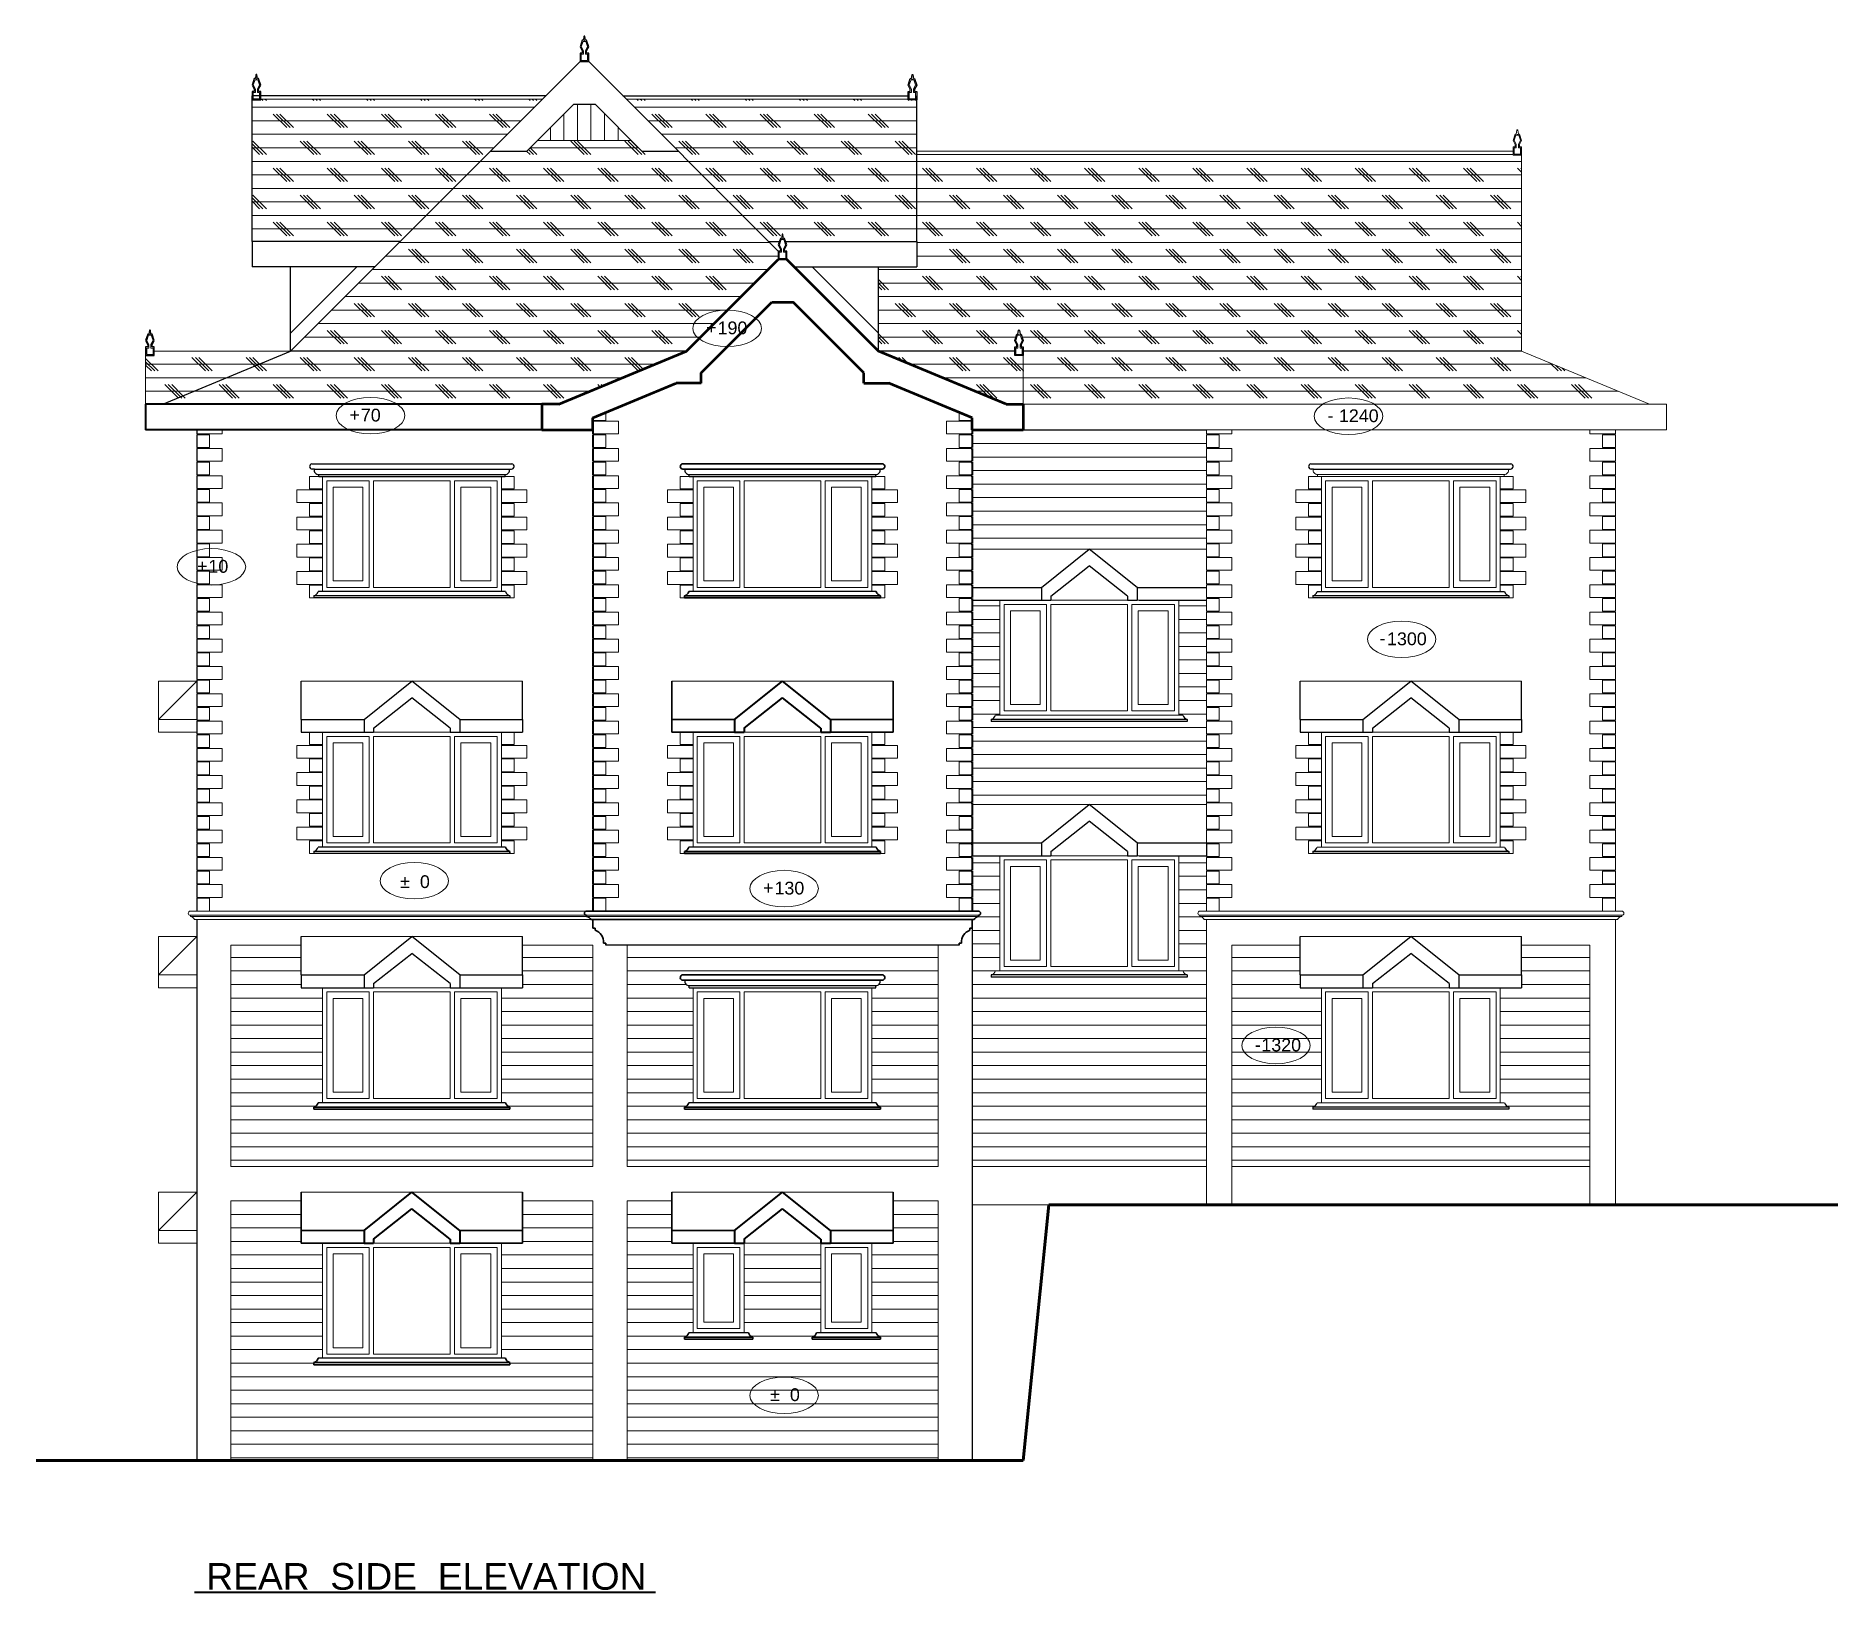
# Model space of a CAD drawing. Header units: millimetres. Extents: x -43527 to -16485, y 19062 to 36467.
# Drawn here: x -43527 to -41412, y 34639 to 36467 of the extents above; entities that cross this region are included whole.
import ezdxf

# ---------------------------------------------------------------- set-up
doc = ezdxf.new("R2010")
doc.units = ezdxf.units.MM
doc.header["$LTSCALE"] = 10
for name, color, linetype, lineweight in [('35', 140, 'Continuous', 35), ('50', 31, 'Continuous', 50), ('ELE-1', 200, 'Continuous', 25), ('ELE-2', 210, 'Continuous', 30), ('elevation', 2, 'Continuous', 20), ('Hatch', 60, 'Continuous', 13), ('ROOF', 3, 'Continuous', 25), ('SEC.', 140, 'Continuous', 40), ('TEXT', 6, 'Continuous', 25), ('THI.', 5, 'Continuous', 60), ('THIN', 241, 'Continuous', 5), ('THIN-2', 54, 'Continuous', 9), ('WALL', 4, 'Continuous', 40), ('WALL  HATCH', 8, 'Continuous', 5), ('WIN', 1, 'Continuous', 20)]:
    doc.layers.add(name, color=color, linetype=linetype, lineweight=lineweight)
doc.styles.get("Standard").update_dxf_attribs({"font": 'arial.ttf', "height": 18})
pattern_1 = [(0, (-2917.861, 6331.98), (0, 15.875), []), (135, (-2909.924, 6324.04), (-31.750014, -31.750014), [22.45065, -22.45065]), (135, (-2905.955, 6324.04), (-31.750014, -31.750014), [22.45065, -22.45065]), (135, (-2901.986, 6324.04), (-31.750014, -31.750014), [22.45065, -22.45065])]

msp = doc.modelspace()

# ---------------------------------------------------------------- texts
at = {"layer": 'Hatch'}
for s, p in [('+', (-42740.05, 36117.23)), (' 190', (-42732.471, 36116.911)), ('+', (-43158.737, 36014.829)), (' 70', (-43151.159, 36014.509)), ('-', (-42010.766, 36014.073)), (' 1240', (-42003.188, 36013.754)), ('+', (-43337.653, 35837.29)), (' 10', (-43330.074, 35836.971)), ('1300', (-41940.897, 35751.907)), ('-', (-41949.61, 35752.594)), ('%%P  0', (-43099.15, 35466.861)), ('+', (-42673.247, 35459.618)), (' 130', (-42665.668, 35459.299)), ('-', (-42095.984, 35275.447)), ('1320', (-42088.406, 35275.128)), ('%%P  0', (-42664.87, 34864.663))]:
    msp.add_text(s, height=15, dxfattribs=at).set_placement(p)
at = {"layer": 'TEXT'}
msp.add_text('REAR  SIDE  ELEVATION', height=31.25, dxfattribs=at).set_placement((-43326.762, 34643.227))

# ---------------------------------------------------------------- hatches: boundary and pattern name
at = {"layer": 'THIN'}
h = msp.add_hatch(dxfattribs=at)
h.set_pattern_fill('CORK', color=256, scale=5, style=0)
h.set_pattern_definition(pattern_1)
h.paths.add_polyline_path([(-42537.933, 36096.976), (-42387.933, 36034.844), (-42367.933, 36034.844), (-42367.933, 36091.976), (-42377.933, 36091.976), (-42377.933, 36096.976)])
h.paths.add_polyline_path([(-43387.933, 36096.976), (-43387.933, 36091.976), (-43397.933, 36091.976), (-43397.933, 36034.844), (-43377.933, 36034.844), (-43227.933, 36096.976)])
h.paths.add_polyline_path([(-43262.933, 36392.976), (-43262.933, 36391.976), (-43272.933, 36391.976), (-43272.933, 36225.976), (-43098.933, 36225.976), (-42931.933, 36392.976)])
h.paths.add_polyline_path([(-42833.933, 36392.976), (-42666.933, 36225.976), (-42654.099, 36225.976), (-42652.933, 36229.476), (-42651.683, 36229.476), (-42650.933, 36233.976, -1), (-42649.933, 36233.976), (-42649.183, 36229.476), (-42647.933, 36229.476), (-42646.766, 36225.976), (-42492.933, 36225.976), (-42492.933, 36391.976), (-42502.933, 36391.976), (-42502.933, 36392.976)])
h = msp.add_hatch(dxfattribs=at)
h.set_pattern_fill('CORK', color=256, scale=5, style=0)
h.set_pattern_definition(pattern_1)
h.paths.add_polyline_path([(-41782.933, 36326.976), (-41792.933, 36326.976), (-41792.933, 36327.976), (-42492.933, 36327.976), (-42492.933, 36225.976), (-42492.933, 36195.976), (-42537.933, 36195.976), (-42537.933, 36096.976), (-42377.933, 36096.976), (-42377.933, 36101.976), (-42375.433, 36101.976), (-42375.433, 36104.476), (-42377.933, 36109.476), (-42375.433, 36116.976), (-42374.183, 36116.976), (-42373.433, 36121.476, -1), (-42372.433, 36121.476), (-42371.683, 36116.976), (-42370.433, 36116.976), (-42367.933, 36109.476), (-42370.433, 36104.476), (-42370.433, 36101.976), (-42367.933, 36101.976), (-42367.933, 36096.976), (-41782.933, 36096.976)])
h.paths.add_polyline_path([(-41782.933, 36096.976), (-42367.933, 36096.976), (-42367.933, 36091.976), (-42367.933, 36034.844), (-41632.933, 36034.844)])
at = {"layer": 'THIN-2'}
h = msp.add_hatch(dxfattribs=at)
h.set_pattern_fill('CORK', color=256, scale=5, style=0)
h.set_pattern_definition(pattern_1)
h.paths.add_polyline_path([(-42762.933, 36096.976), (-43227.933, 36096.976), (-43377.933, 36034.844), (-42932.933, 36034.844), (-42912.933, 36034.844)])
h.paths.add_polyline_path([(-42655.433, 36204.476), (-42655.433, 36214.476), (-42772.933, 36331.976), (-42815.359, 36331.976), (-42827.859, 36344.476), (-42938.006, 36344.476), (-42950.506, 36331.976), (-42992.933, 36331.976), (-43227.933, 36096.976), (-42762.933, 36096.976)])
at = {"layer": 'WALL  HATCH'}
h = msp.add_hatch(dxfattribs=at)
h.set_pattern_fill('LINE', color=256, scale=5, style=0)
h.paths.add_polyline_path([(-42152.933, 35429.844), (-42155.433, 35429.844, 0.33333333), (-42161.409, 35433.594), (-42160.433, 35433.594), (-42160.433, 35434.844, -1), (-42160.433, 35439.844), (-42152.933, 35439.844), (-42152.933, 35454.844), (-42152.933, 35470.844), (-42152.933, 35486.844), (-42152.933, 35502.844), (-42152.933, 35504.844), (-42185.433, 35504.844), (-42185.433, 35369.844), (-42180.433, 35369.844, 0.27214466), (-42175.433, 35364.844), (-42175.433, 35362.344), (-42405.433, 35362.344), (-42405.433, 35364.844, 0.27214466), (-42400.433, 35369.844), (-42395.433, 35369.844), (-42395.433, 35504.844), (-42427.933, 35504.844), (-42427.933, 35503.844), (-42427.933, 35487.844), (-42427.933, 35471.844), (-42427.933, 35455.844), (-42427.933, 35439.844), (-42420.433, 35439.844, -1), (-42420.433, 35434.844), (-42420.433, 35433.594, 0.28774226), (-42425.433, 35429.844), (-42427.933, 35429.844), (-42427.933, 35419.844), (-42427.933, 35139.844), (-42152.933, 35139.844)])
h.paths.add_polyline_path([(-41702.933, 35399.844), (-41782.933, 35399.844), (-41782.933, 35364.844), (-41782.933, 35349.844), (-41807.933, 35349.844), (-41807.933, 35214.844), (-41802.933, 35214.844, 0.27214466), (-41797.933, 35209.844), (-41797.933, 35207.344), (-42027.933, 35207.344), (-42027.933, 35209.844, 0.27214466), (-42022.933, 35214.844), (-42017.933, 35214.844), (-42017.933, 35349.844), (-42042.933, 35349.844), (-42042.933, 35364.844), (-42042.933, 35399.844), (-42122.933, 35399.844), (-42122.933, 35139.844), (-41702.933, 35139.844)])
h.paths.add_polyline_path([(-42152.933, 35614.844), (-42152.933, 35630.844), (-42152.933, 35646.844), (-42152.933, 35662.844), (-42152.933, 35678.844), (-42152.933, 35694.844), (-42152.933, 35710.844), (-42152.933, 35726.844), (-42152.933, 35742.844), (-42152.933, 35758.844), (-42152.933, 35774.844), (-42152.933, 35790.844), (-42152.933, 35804.844), (-42185.433, 35804.844), (-42185.433, 35669.844), (-42180.433, 35669.844, 0.27214466), (-42175.433, 35664.844), (-42175.433, 35662.344), (-42405.433, 35662.344), (-42405.433, 35664.844, 0.27214466), (-42400.433, 35669.844), (-42395.433, 35669.844), (-42395.433, 35804.844), (-42427.933, 35804.844), (-42427.933, 35791.844), (-42427.933, 35775.844), (-42427.933, 35759.844), (-42427.933, 35743.844), (-42427.933, 35727.844), (-42427.933, 35711.844), (-42427.933, 35695.844), (-42427.933, 35679.844), (-42427.933, 35663.844), (-42427.933, 35647.844), (-42427.933, 35631.844), (-42427.933, 35615.844), (-42427.933, 35599.844), (-42427.933, 35583.844), (-42427.933, 35567.844), (-42427.933, 35564.844), (-42152.933, 35564.844), (-42152.933, 35566.844), (-42152.933, 35582.844), (-42152.933, 35598.844)])
h.paths.add_polyline_path([(-42152.933, 35950.844), (-42152.933, 35966.844), (-42152.933, 35982.844), (-42152.933, 35998.844), (-42152.933, 36004.844), (-42367.933, 36004.844), (-42427.933, 36004.844), (-42427.933, 35999.844), (-42427.933, 35983.844), (-42427.933, 35967.844), (-42427.933, 35951.844), (-42427.933, 35935.844), (-42427.933, 35919.844), (-42427.933, 35903.844), (-42427.933, 35887.844), (-42427.933, 35871.844), (-42427.933, 35864.844), (-42152.933, 35864.844), (-42152.933, 35870.844), (-42152.933, 35886.844), (-42152.933, 35902.844), (-42152.933, 35918.844), (-42152.933, 35934.844)])
h.paths.add_polyline_path([(-42467.933, 35099.844), (-42520.433, 35099.844), (-42520.433, 35064.844), (-42520.433, 35049.844), (-42545.433, 35049.844), (-42545.433, 34944.844), (-42540.433, 34944.844, 0.27214466), (-42535.433, 34939.844), (-42535.433, 34937.344), (-42615.433, 34937.344), (-42615.433, 34939.844, 0.27214466), (-42610.433, 34944.844), (-42605.433, 34944.844), (-42605.433, 35049.844), (-42695.433, 35049.844), (-42695.433, 34944.844), (-42690.433, 34944.844, 0.27214466), (-42685.433, 34939.844), (-42685.433, 34937.344), (-42765.433, 34937.344), (-42765.433, 34939.844, 0.27214466), (-42760.433, 34944.844), (-42755.433, 34944.844), (-42755.433, 35049.844), (-42780.433, 35049.844), (-42780.433, 35064.844), (-42780.433, 35099.844), (-42832.933, 35099.844), (-42832.933, 34794.844), (-42467.933, 34794.844)])
h.paths.add_polyline_path([(-42872.933, 35099.844), (-42955.433, 35099.844), (-42955.433, 35064.844), (-42955.433, 35049.844), (-42980.433, 35049.844), (-42980.433, 34914.844), (-42975.433, 34914.844, 0.27214466), (-42970.433, 34909.844), (-42970.433, 34907.344), (-43200.433, 34907.344), (-43200.433, 34909.844, 0.27214466), (-43195.433, 34914.844), (-43190.433, 34914.844), (-43190.433, 35049.844), (-43215.433, 35049.844), (-43215.433, 35064.844), (-43215.433, 35099.844), (-43297.933, 35099.844), (-43297.933, 34794.844), (-42872.933, 34794.844)])
h.paths.add_polyline_path([(-42872.933, 35399.844), (-42955.433, 35399.844), (-42955.433, 35364.844), (-42955.433, 35349.844), (-42980.433, 35349.844), (-42980.433, 35214.844), (-42975.433, 35214.844, 0.27214466), (-42970.433, 35209.844), (-42970.433, 35207.344), (-43200.433, 35207.344), (-43200.433, 35209.844, 0.27214466), (-43195.433, 35214.844), (-43190.433, 35214.844), (-43190.433, 35349.844), (-43215.433, 35349.844), (-43215.433, 35364.844), (-43215.433, 35399.844), (-43297.933, 35399.844), (-43297.933, 35139.844), (-42872.933, 35139.844)])
h.paths.add_polyline_path([(-42096.447, 35274.984), (-42088.543, 35274.984), (-42088.543, 35277.762), (-42096.447, 35277.762)], flags=24)
h.paths.add_polyline_path([(-42092.238, 35271.03), (-42037.957, 35271.03), (-42037.957, 35294.021), (-42092.238, 35294.021)], flags=24)
h.paths.add_polyline_path([(-42668.699, 34860.578), (-42626.242, 34860.578), (-42626.242, 34883.554), (-42668.699, 34883.554)], flags=24)
h = msp.add_hatch(dxfattribs=at)
h.set_pattern_fill('LINE', color=256, scale=5, style=0)
h.paths.add_polyline_path([(-42467.933, 35399.844), (-42535.982, 35355.94, -0.3611365), (-42541.032, 35352.395), (-42541.032, 35349.844), (-42545.433, 35349.844), (-42545.433, 35282.344), (-42467.933, 35282.344)])
h.paths.add_polyline_path([(-42467.933, 35282.344), (-42545.433, 35282.344), (-42545.433, 35214.844), (-42540.433, 35214.844, 0.27214466), (-42535.433, 35209.844), (-42535.433, 35207.344), (-42765.433, 35207.344), (-42765.433, 35209.844, 0.27214466), (-42760.433, 35214.844), (-42755.433, 35214.844), (-42755.433, 35282.344), (-42832.933, 35282.344), (-42832.933, 35139.844), (-42467.933, 35139.844)])
h.paths.add_polyline_path([(-42755.433, 35349.844), (-42759.833, 35349.844), (-42832.933, 35399.844), (-42832.933, 35282.344), (-42755.433, 35282.344)])
h = msp.add_hatch(dxfattribs=at)
h.set_pattern_fill('LINE', color=256, scale=5, style=0)
h.paths.add_polyline_path([(-42467.933, 35399.844), (-42532.968, 35399.844), (-42532.968, 35364.844, -0.91317174), (-42533.532, 35358.645), (-42536.017, 35358.645), (-42536.017, 35358.594, -0.14008283), (-42535.982, 35355.94)])
h.paths.add_polyline_path([(-42767.897, 35399.844), (-42832.933, 35399.844), (-42759.833, 35349.844), (-42759.833, 35352.395, -0.53148231), (-42764.833, 35358.645), (-42767.333, 35358.645, -0.91317174), (-42767.897, 35364.844)])
h.paths.add_polyline_path([(-42532.968, 35399.844), (-42767.897, 35399.844), (-42767.897, 35364.844), (-42532.968, 35364.844)])

# ---------------------------------------------------------------- linework, layer by layer
at = {"layer": '35'}
for p, q in [((-42767.897, 35964.844), (-42532.968, 35964.844)), ((-42764.833, 35958.645), (-42767.333, 35958.645)), ((-42764.849, 35958.594), (-42536.017, 35958.594)), ((-42536.032, 35958.645), (-42533.532, 35958.645)), ((-42535.433, 35809.844), (-42765.433, 35809.844)), ((-42765.433, 35809.844), (-42765.433, 35807.344)), ((-42535.433, 35807.344), (-42765.433, 35807.344)), ((-42535.433, 35809.844), (-42535.433, 35807.344)), ((-42780.433, 35664.844), (-42780.433, 35709.844)), ((-42520.433, 35664.844), (-42520.433, 35709.844)), ((-42780.433, 35664.844), (-42706.632, 35664.844)), ((-42780.433, 35664.844), (-42780.433, 35649.844)), ((-42594.233, 35664.844), (-42520.433, 35664.844)), ((-42520.433, 35664.844), (-42520.433, 35649.844)), ((-42780.433, 35649.844), (-42706.632, 35649.844)), ((-42594.233, 35649.844), (-42520.433, 35649.844)), ((-42970.433, 35509.844), (-42970.433, 35507.344)), ((-42535.433, 35509.844), (-42765.433, 35509.844)), ((-42765.433, 35509.844), (-42765.433, 35507.344)), ((-42535.433, 35507.344), (-42765.433, 35507.344)), ((-42535.433, 35509.844), (-42535.433, 35507.344)), ((-42767.897, 35364.844), (-42532.968, 35364.844)), ((-42764.833, 35358.645), (-42767.333, 35358.645)), ((-42764.849, 35358.594), (-42536.017, 35358.594)), ((-42536.032, 35358.645), (-42533.532, 35358.645)), ((-43200.433, 35209.844), (-43200.433, 35207.344)), ((-42970.433, 35209.844), (-43200.433, 35209.844)), ((-42970.433, 35207.344), (-43200.433, 35207.344)), ((-42970.433, 35209.844), (-42970.433, 35207.344)), ((-42535.433, 35209.844), (-42765.433, 35209.844)), ((-42765.433, 35209.844), (-42765.433, 35207.344)), ((-42535.433, 35207.344), (-42765.433, 35207.344)), ((-42535.433, 35209.844), (-42535.433, 35207.344)), ((-43215.433, 35064.844), (-43215.433, 35109.844)), ((-42955.433, 35064.844), (-42955.433, 35109.844)), ((-42780.433, 35064.844), (-42780.433, 35109.844)), ((-42520.433, 35064.844), (-42520.433, 35109.844)), ((-43215.433, 35064.844), (-43141.632, 35064.844)), ((-43215.433, 35064.844), (-43215.433, 35049.844)), ((-43215.433, 35049.844), (-43141.632, 35049.844)), ((-43029.233, 35064.844), (-42955.433, 35064.844)), ((-43029.233, 35049.844), (-42955.433, 35049.844)), ((-42955.433, 35064.844), (-42955.433, 35049.844)), ((-42780.433, 35064.844), (-42706.632, 35064.844)), ((-42780.433, 35064.844), (-42780.433, 35049.844)), ((-42706.632, 35049.844), (-42780.433, 35049.844)), ((-42594.233, 35064.844), (-42520.433, 35064.844)), ((-42594.233, 35049.844), (-42520.433, 35049.844)), ((-42520.433, 35064.844), (-42520.433, 35049.844)), ((-42765.433, 34939.844), (-42765.433, 34937.344)), ((-42685.433, 34939.844), (-42765.433, 34939.844)), ((-42685.433, 34939.844), (-42685.433, 34937.344)), ((-42535.433, 34939.844), (-42615.433, 34939.844)), ((-42615.433, 34939.844), (-42615.433, 34937.344)), ((-42535.433, 34939.844), (-42535.433, 34937.344)), ((-42685.433, 34937.344), (-42765.433, 34937.344)), ((-42535.433, 34937.344), (-42615.433, 34937.344)), ((-42970.433, 34909.844), (-43200.433, 34909.844)), ((-43200.433, 34909.844), (-43200.433, 34907.344)), ((-42970.433, 34907.344), (-43200.433, 34907.344)), ((-42970.433, 34909.844), (-42970.433, 34907.344))]:
    msp.add_line(p, q, dxfattribs=at)
for centre, radius, start, end in [((-42767.333, 35961.77), 3.125, 100.394219, 270), ((-42533.532, 35961.77), 3.125, 270, 79.605781), ((-42767.185, 35816.597), 6.977, 284.551912, 345.448088), ((-42533.68, 35816.597), 6.977, 194.551912, 255.448088), ((-42968.68, 35516.597), 6.977, 194.551912, 255.448088), ((-42767.185, 35516.597), 6.977, 284.551912, 345.448088), ((-42533.68, 35516.597), 6.977, 194.551912, 255.448088), ((-42767.333, 35361.77), 3.125, 100.394219, 270), ((-42533.532, 35361.77), 3.125, 270, 79.605781), ((-43202.185, 35216.597), 6.977, 284.551912, 345.448088), ((-42968.68, 35216.597), 6.977, 194.551912, 255.448088), ((-42767.185, 35216.597), 6.977, 284.551912, 345.448088), ((-42533.68, 35216.597), 6.977, 194.551912, 255.448088), ((-42767.185, 34946.597), 6.977, 284.551912, 345.448088), ((-42683.68, 34946.597), 6.977, 194.551912, 255.448088), ((-42617.185, 34946.597), 6.977, 284.551912, 345.448088), ((-42533.68, 34946.597), 6.977, 194.551912, 255.448088), ((-43202.185, 34916.597), 6.977, 284.551912, 345.448088), ((-42968.68, 34916.597), 6.977, 194.551912, 255.448088)]:
    msp.add_arc(centre, radius, start, end, dxfattribs=at)
at = {"layer": '50'}
for p, q in [((-42762.933, 36096.976), (-42655.433, 36204.476)), ((-42537.933, 36096.976), (-42645.433, 36204.476)), ((-42745.939, 36071.543), (-42663.006, 36154.476)), ((-42663.006, 36154.476), (-42637.859, 36154.476)), ((-42554.926, 36071.543), (-42637.859, 36154.476)), ((-42912.933, 36034.844), (-42762.933, 36096.976)), ((-42387.933, 36034.844), (-42537.933, 36096.976)), ((-42745.939, 36059.472), (-42745.939, 36071.543)), ((-42554.926, 36059.472), (-42554.926, 36071.543)), ((-42872.933, 36018.94), (-42775.081, 36059.472)), ((-42745.939, 36059.472), (-42775.081, 36059.472)), ((-42554.926, 36059.472), (-42525.784, 36059.472)), ((-42427.933, 36018.94), (-42525.784, 36059.472)), ((-42912.933, 36034.844), (-42932.933, 36034.844)), ((-42932.933, 36034.844), (-42932.933, 36004.844)), ((-42872.933, 36004.844), (-42872.933, 36018.94)), ((-42427.933, 36004.844), (-42427.933, 36018.94)), ((-42387.933, 36034.844), (-42367.933, 36034.844)), ((-42367.933, 36034.844), (-42367.933, 36004.844)), ((-42932.933, 36004.844), (-42872.933, 36004.844)), ((-42427.933, 36004.844), (-42367.933, 36004.844))]:
    msp.add_line(p, q, dxfattribs=at)
at = {"layer": 'ELE-1'}
for p, q in [((-43337.933, 36004.844), (-43337.933, 35999.844)), ((-43336.933, 35999.844), (-43337.933, 35999.844)), ((-43337.933, 35998.844), (-43337.933, 35983.844)), ((-43336.933, 35998.844), (-43337.933, 35998.844)), ((-43336.933, 35999.844), (-43336.933, 35998.844)), ((-43336.933, 35983.844), (-43337.933, 35983.844)), ((-43337.933, 35982.844), (-43337.933, 35967.844)), ((-43336.933, 35982.844), (-43337.933, 35982.844)), ((-43336.933, 35983.844), (-43336.933, 35982.844)), ((-43336.933, 35967.844), (-43337.933, 35967.844)), ((-43337.933, 35966.844), (-43337.933, 35951.844)), ((-43336.933, 35966.844), (-43337.933, 35966.844)), ((-43336.933, 35967.844), (-43336.933, 35966.844)), ((-43202.897, 35964.844), (-42967.968, 35964.844)), ((-43199.833, 35958.645), (-43202.333, 35958.645)), ((-43199.849, 35958.594), (-42971.017, 35958.594)), ((-42971.032, 35958.645), (-42968.532, 35958.645)), ((-42030.397, 35964.844), (-41795.468, 35964.844)), ((-42027.333, 35958.645), (-42029.833, 35958.645)), ((-42027.349, 35958.594), (-41798.517, 35958.594)), ((-41798.532, 35958.645), (-41796.032, 35958.645)), ((-43336.933, 35951.844), (-43337.933, 35951.844)), ((-43336.933, 35951.844), (-43337.933, 35951.844)), ((-43337.933, 35950.844), (-43337.933, 35935.844)), ((-43336.933, 35950.844), (-43337.933, 35950.844)), ((-43336.933, 35950.844), (-43337.933, 35950.844)), ((-43336.933, 35935.844), (-43337.933, 35935.844)), ((-43336.933, 35935.844), (-43337.933, 35935.844)), ((-43337.933, 35934.844), (-43337.933, 35919.844)), ((-43336.933, 35934.844), (-43337.933, 35934.844)), ((-43336.933, 35934.844), (-43337.933, 35934.844)), ((-43336.933, 35951.844), (-43336.933, 35950.844)), ((-43336.933, 35951.844), (-43336.933, 35950.844)), ((-43336.933, 35935.844), (-43336.933, 35934.844)), ((-43336.933, 35935.844), (-43336.933, 35934.844)), ((-43336.933, 35919.844), (-43337.933, 35919.844)), ((-43337.933, 35918.844), (-43337.933, 35903.844)), ((-43336.933, 35918.844), (-43337.933, 35918.844)), ((-43336.933, 35919.844), (-43336.933, 35918.844)), ((-43336.933, 35903.844), (-43337.933, 35903.844)), ((-43336.933, 35903.844), (-43337.933, 35903.844)), ((-43337.933, 35902.844), (-43337.933, 35887.844)), ((-43336.933, 35902.844), (-43337.933, 35902.844)), ((-43336.933, 35902.844), (-43337.933, 35902.844)), ((-43336.933, 35903.844), (-43336.933, 35902.844)), ((-43336.933, 35903.844), (-43336.933, 35902.844)), ((-43336.933, 35887.844), (-43337.933, 35887.844)), ((-43336.933, 35887.844), (-43337.933, 35887.844)), ((-43337.933, 35886.844), (-43337.933, 35871.844)), ((-43336.933, 35886.844), (-43337.933, 35886.844)), ((-43336.933, 35886.844), (-43337.933, 35886.844)), ((-43336.933, 35871.844), (-43337.933, 35871.844)), ((-43337.933, 35870.844), (-43337.933, 35855.844)), ((-43336.933, 35870.844), (-43337.933, 35870.844)), ((-43336.933, 35887.844), (-43336.933, 35886.844)), ((-43336.933, 35887.844), (-43336.933, 35886.844)), ((-43336.933, 35871.844), (-43336.933, 35870.844)), ((-43336.933, 35855.844), (-43337.933, 35855.844)), ((-43337.933, 35854.844), (-43337.933, 35839.844)), ((-43336.933, 35854.844), (-43337.933, 35854.844)), ((-43336.933, 35855.844), (-43336.933, 35854.844)), ((-42346.632, 35819.844), (-42290.433, 35864.844)), ((-42234.233, 35819.844), (-42290.433, 35864.844)), ((-43336.933, 35839.844), (-43337.933, 35839.844)), ((-43337.933, 35838.844), (-43337.933, 35823.844)), ((-43336.933, 35838.844), (-43337.933, 35838.844)), ((-43336.933, 35839.844), (-43336.933, 35838.844)), ((-42335.446, 35809.658), (-42290.433, 35845.204)), ((-42245.419, 35809.658), (-42290.433, 35845.204)), ((-43336.933, 35823.844), (-43337.933, 35823.844)), ((-43337.933, 35822.844), (-43337.933, 35807.844)), ((-43336.933, 35822.844), (-43337.933, 35822.844)), ((-43336.933, 35807.844), (-43337.933, 35807.844)), ((-43336.933, 35806.844), (-43337.933, 35806.844)), ((-43337.933, 35806.844), (-43337.933, 35791.844)), ((-43336.933, 35823.844), (-43336.933, 35822.844)), ((-43336.933, 35807.844), (-43336.933, 35806.844)), ((-43200.433, 35809.844), (-43200.433, 35807.344)), ((-42970.433, 35809.844), (-43200.433, 35809.844)), ((-42970.433, 35807.344), (-43200.433, 35807.344)), ((-42975.433, 35814.844), (-43195.433, 35814.844)), ((-42970.433, 35809.844), (-42970.433, 35807.344)), ((-42427.933, 35819.844), (-42346.632, 35819.844)), ((-42346.632, 35819.844), (-42346.632, 35804.844)), ((-42335.446, 35809.658), (-42335.446, 35804.844)), ((-42245.419, 35809.658), (-42245.419, 35804.844)), ((-42234.233, 35819.844), (-42152.933, 35819.844)), ((-42234.233, 35819.844), (-42234.233, 35804.844)), ((-41797.933, 35809.844), (-42027.933, 35809.844)), ((-42027.933, 35809.844), (-42027.933, 35807.344)), ((-41797.933, 35807.344), (-42027.933, 35807.344)), ((-41797.933, 35809.844), (-41797.933, 35807.344)), ((-43336.933, 35791.844), (-43337.933, 35791.844)), ((-43337.933, 35790.844), (-43337.933, 35775.844)), ((-43336.933, 35790.844), (-43337.933, 35790.844)), ((-43336.933, 35791.844), (-43336.933, 35790.844)), ((-42427.933, 35804.844), (-42346.632, 35804.844)), ((-42346.632, 35804.844), (-42335.446, 35804.844)), ((-42245.419, 35804.844), (-42234.233, 35804.844)), ((-42231.733, 35804.844), (-42152.933, 35804.844)), ((-43336.933, 35775.844), (-43337.933, 35775.844)), ((-43337.933, 35774.844), (-43337.933, 35759.844)), ((-43336.933, 35774.844), (-43337.933, 35774.844)), ((-43336.933, 35775.844), (-43336.933, 35774.844)), ((-43336.933, 35759.844), (-43337.933, 35759.844)), ((-43337.933, 35758.844), (-43337.933, 35743.844)), ((-43336.933, 35758.844), (-43337.933, 35758.844)), ((-43336.933, 35743.844), (-43337.933, 35743.844)), ((-43337.933, 35742.844), (-43337.933, 35727.844)), ((-43336.933, 35742.844), (-43337.933, 35742.844)), ((-43336.933, 35759.844), (-43336.933, 35758.844)), ((-43336.933, 35743.844), (-43336.933, 35742.844)), ((-43336.933, 35727.844), (-43337.933, 35727.844)), ((-43336.933, 35726.844), (-43337.933, 35726.844)), ((-43337.933, 35726.844), (-43337.933, 35711.844)), ((-43337.933, 35722.045), (-43337.933, 35722.045)), ((-43336.933, 35727.844), (-43336.933, 35726.844)), ((-43336.933, 35711.844), (-43337.933, 35711.844)), ((-43337.933, 35710.844), (-43337.933, 35695.844)), ((-43336.933, 35710.844), (-43337.933, 35710.844)), ((-43336.933, 35711.844), (-43336.933, 35710.844)), ((-42042.933, 35664.844), (-42042.933, 35709.844)), ((-41969.132, 35664.844), (-41912.933, 35709.844)), ((-41856.733, 35664.844), (-41912.933, 35709.844)), ((-41782.933, 35664.844), (-41782.933, 35709.844)), ((-43336.933, 35695.844), (-43337.933, 35695.844)), ((-43337.933, 35694.844), (-43337.933, 35679.844)), ((-43336.933, 35694.844), (-43337.933, 35694.844)), ((-43336.933, 35679.844), (-43337.933, 35679.844)), ((-43336.933, 35695.844), (-43336.933, 35694.844)), ((-43336.933, 35679.844), (-43336.933, 35678.844)), ((-41957.946, 35654.658), (-41912.933, 35690.204)), ((-41867.919, 35654.658), (-41912.933, 35690.204)), ((-43337.933, 35678.844), (-43337.933, 35663.844)), ((-43336.933, 35678.844), (-43337.933, 35678.844)), ((-43336.933, 35663.844), (-43337.933, 35663.844)), ((-43337.933, 35662.844), (-43337.933, 35647.844)), ((-43336.933, 35662.844), (-43337.933, 35662.844)), ((-43336.933, 35663.844), (-43336.933, 35662.844)), ((-42405.433, 35664.844), (-42405.433, 35662.344)), ((-42175.433, 35664.844), (-42405.433, 35664.844)), ((-42175.433, 35662.344), (-42405.433, 35662.344)), ((-42175.433, 35664.844), (-42175.433, 35662.344)), ((-42042.933, 35664.844), (-41969.132, 35664.844)), ((-42042.933, 35664.844), (-42042.933, 35649.844)), ((-41969.132, 35664.844), (-41969.132, 35649.844)), ((-41856.733, 35664.844), (-41782.933, 35664.844)), ((-41856.733, 35664.844), (-41856.733, 35649.844)), ((-41782.933, 35664.844), (-41782.933, 35649.844)), ((-43336.933, 35647.844), (-43337.933, 35647.844)), ((-43337.933, 35646.844), (-43337.933, 35631.844)), ((-43336.933, 35646.844), (-43337.933, 35646.844)), ((-43336.933, 35647.844), (-43336.933, 35646.844)), ((-42042.933, 35649.844), (-41969.132, 35649.844)), ((-41969.132, 35649.844), (-41957.946, 35649.844)), ((-41957.946, 35654.658), (-41957.946, 35649.844)), ((-41867.919, 35654.658), (-41867.919, 35649.844)), ((-41867.919, 35649.844), (-41856.733, 35649.844)), ((-41856.733, 35649.844), (-41782.933, 35649.844)), ((-43336.933, 35631.844), (-43337.933, 35631.844)), ((-43336.933, 35630.844), (-43337.933, 35630.844)), ((-43337.933, 35630.844), (-43337.933, 35615.844)), ((-43336.933, 35615.844), (-43337.933, 35615.844)), ((-43336.933, 35631.844), (-43336.933, 35630.844)), ((-43336.933, 35615.844), (-43336.933, 35614.844)), ((-43337.933, 35614.844), (-43337.933, 35599.844)), ((-43336.933, 35614.844), (-43337.933, 35614.844)), ((-43336.933, 35599.844), (-43337.933, 35599.844)), ((-43337.933, 35598.844), (-43337.933, 35583.844)), ((-43336.933, 35598.844), (-43337.933, 35598.844)), ((-43336.933, 35599.844), (-43336.933, 35598.844)), ((-43336.933, 35583.844), (-43337.933, 35583.844)), ((-43337.933, 35582.844), (-43337.933, 35567.844)), ((-43336.933, 35582.844), (-43337.933, 35582.844)), ((-43336.933, 35583.844), (-43336.933, 35582.844)), ((-43336.933, 35567.844), (-43337.933, 35567.844)), ((-43337.933, 35566.844), (-43337.933, 35551.844)), ((-43336.933, 35566.844), (-43337.933, 35566.844)), ((-43336.933, 35567.844), (-43336.933, 35566.844)), ((-42346.632, 35519.844), (-42290.433, 35564.844)), ((-42234.233, 35519.844), (-42290.433, 35564.844)), ((-43336.933, 35551.844), (-43337.933, 35551.844)), ((-43337.933, 35550.844), (-43337.933, 35535.844)), ((-43336.933, 35550.844), (-43337.933, 35550.844)), ((-43336.933, 35535.844), (-43337.933, 35535.844)), ((-43336.933, 35534.844), (-43337.933, 35534.844)), ((-43337.933, 35534.844), (-43337.933, 35519.844)), ((-43336.933, 35551.844), (-43336.933, 35550.844)), ((-43336.933, 35535.844), (-43336.933, 35534.844)), ((-42335.446, 35509.658), (-42290.433, 35545.204)), ((-42245.419, 35509.658), (-42290.433, 35545.204)), ((-43336.933, 35519.844), (-43337.933, 35519.844)), ((-43336.933, 35518.844), (-43337.933, 35518.844)), ((-43337.933, 35518.844), (-43337.933, 35503.844)), ((-43336.933, 35519.844), (-43336.933, 35518.844)), ((-42975.433, 35514.844), (-43195.433, 35514.844)), ((-42427.933, 35519.844), (-42346.632, 35519.844)), ((-42346.632, 35519.844), (-42346.632, 35504.844)), ((-42234.233, 35519.844), (-42152.933, 35519.844)), ((-42234.233, 35519.844), (-42234.233, 35504.844)), ((-42152.933, 35519.844), (-42152.933, 35504.844)), ((-43336.933, 35503.844), (-43337.933, 35503.844)), ((-43337.933, 35502.844), (-43337.933, 35487.844)), ((-43336.933, 35502.844), (-43337.933, 35502.844)), ((-43336.933, 35503.844), (-43336.933, 35502.844)), ((-42970.433, 35509.844), (-43200.433, 35509.844)), ((-43200.433, 35509.844), (-43200.433, 35507.344)), ((-42970.433, 35507.344), (-43200.433, 35507.344)), ((-42427.933, 35504.844), (-42344.132, 35504.844)), ((-42346.632, 35504.844), (-42335.446, 35504.844)), ((-42335.446, 35509.658), (-42335.446, 35504.844)), ((-42245.419, 35509.658), (-42245.419, 35504.844)), ((-42245.419, 35504.844), (-42234.233, 35504.844)), ((-42231.733, 35504.844), (-42152.933, 35504.844)), ((-41797.933, 35509.844), (-42027.933, 35509.844)), ((-42027.933, 35509.844), (-42027.933, 35507.344)), ((-41797.933, 35507.344), (-42027.933, 35507.344)), ((-41797.933, 35509.844), (-41797.933, 35507.344)), ((-43336.933, 35487.844), (-43337.933, 35487.844)), ((-43337.933, 35486.844), (-43337.933, 35471.844)), ((-43336.933, 35486.844), (-43337.933, 35486.844)), ((-43336.933, 35471.844), (-43337.933, 35471.844)), ((-43337.933, 35470.844), (-43337.933, 35455.844)), ((-43336.933, 35470.844), (-43337.933, 35470.844)), ((-43336.933, 35487.844), (-43336.933, 35486.844)), ((-43336.933, 35471.844), (-43336.933, 35470.844)), ((-43336.933, 35455.844), (-43337.933, 35455.844)), ((-43336.933, 35454.844), (-43337.933, 35454.844)), ((-43337.933, 35454.844), (-43337.933, 35439.844)), ((-43336.933, 35455.844), (-43336.933, 35454.844)), ((-43337.933, 35429.844), (-43337.933, 34794.844)), ((-42427.933, 35419.844), (-42427.933, 35094.844)), ((-42042.933, 35364.844), (-42042.933, 35409.844)), ((-41969.132, 35364.844), (-41912.933, 35409.844)), ((-41856.733, 35364.844), (-41912.933, 35409.844)), ((-41782.933, 35364.844), (-41782.933, 35409.844)), ((-42442.933, 35399.844), (-42857.933, 35399.844)), ((-41957.946, 35354.658), (-41912.933, 35390.204)), ((-41867.919, 35354.658), (-41912.933, 35390.204)), ((-42405.433, 35364.844), (-42405.433, 35362.344)), ((-42175.433, 35364.844), (-42405.433, 35364.844)), ((-42175.433, 35362.344), (-42405.433, 35362.344)), ((-42175.433, 35364.844), (-42175.433, 35362.344)), ((-42042.933, 35364.844), (-41969.132, 35364.844)), ((-42042.933, 35364.844), (-42042.933, 35349.844)), ((-41969.132, 35364.844), (-41969.132, 35349.844)), ((-41856.733, 35364.844), (-41782.933, 35364.844)), ((-41856.733, 35364.844), (-41856.733, 35349.844)), ((-41782.933, 35364.844), (-41782.933, 35349.844)), ((-42042.933, 35349.844), (-41969.132, 35349.844)), ((-41969.132, 35349.844), (-41957.946, 35349.844)), ((-41957.946, 35354.658), (-41957.946, 35349.844)), ((-41867.919, 35354.658), (-41867.919, 35349.844)), ((-41867.919, 35349.844), (-41856.733, 35349.844)), ((-41856.733, 35349.844), (-41782.933, 35349.844)), ((-41797.933, 35209.844), (-42027.933, 35209.844)), ((-42027.933, 35209.844), (-42027.933, 35207.344)), ((-41797.933, 35207.344), (-42027.933, 35207.344)), ((-41797.933, 35209.844), (-41797.933, 35207.344)), ((-42427.933, 35094.844), (-42427.933, 34794.844))]:
    msp.add_line(p, q, dxfattribs=at)
for centre, radius, start, end in [((-43202.333, 35961.77), 3.125, 100.394219, 270), ((-42968.532, 35961.77), 3.125, 270, 79.605781), ((-42029.833, 35961.77), 3.125, 100.394219, 270), ((-41796.032, 35961.77), 3.125, 270, 79.605781), ((-43202.185, 35816.597), 6.977, 284.551912, 345.448088), ((-42968.68, 35816.597), 6.977, 194.551912, 255.448088), ((-42029.685, 35816.597), 6.977, 284.551912, 345.448088), ((-41796.18, 35816.597), 6.977, 194.551912, 255.448088), ((-42407.185, 35671.597), 6.977, 284.551912, 345.448088), ((-42173.68, 35671.597), 6.977, 194.551912, 255.448088), ((-43202.185, 35516.597), 6.977, 284.551912, 345.448088), ((-42029.685, 35516.597), 6.977, 284.551912, 345.448088), ((-41796.18, 35516.597), 6.977, 194.551912, 255.448088), ((-42029.685, 35216.597), 6.977, 284.551912, 345.448088), ((-41796.18, 35216.597), 6.977, 194.551912, 255.448088)]:
    msp.add_arc(centre, radius, start, end, dxfattribs=at)
at = {"layer": 'ELE-2'}
for p, q in [((-42420.433, 35439.844), (-42880.433, 35439.844)), ((-42880.433, 35434.844), (-42880.433, 35433.594)), ((-42872.933, 35429.844), (-42875.433, 35429.844)), ((-42427.933, 35429.844), (-42872.933, 35429.844)), ((-42872.933, 35419.844), (-42872.933, 35429.844)), ((-42427.933, 35419.844), (-42427.933, 35429.844)), ((-42427.933, 35429.844), (-42425.433, 35429.844)), ((-42420.433, 35434.844), (-42420.433, 35433.594)), ((-42870.433, 35419.844), (-42872.933, 35419.844)), ((-42870.433, 35417.344), (-42870.433, 35419.844)), ((-42430.433, 35417.344), (-42430.433, 35419.844)), ((-42430.433, 35419.844), (-42427.933, 35419.844)), ((-42857.933, 35402.344), (-42860.433, 35402.344)), ((-42857.933, 35399.844), (-42857.933, 35402.344)), ((-42442.933, 35399.844), (-42442.933, 35402.344)), ((-42442.933, 35402.344), (-42440.433, 35402.344))]:
    msp.add_line(p, q, dxfattribs=at)
for centre, radius, start, end in [((-42880.433, 35437.344), 2.5, 90, 270), ((-42880.921, 35427.734), 5.88, 21.024576, 85.235628), ((-42419.944, 35427.734), 5.88, 94.764372, 158.975424), ((-42420.433, 35437.344), 2.5, 270, 90), ((-42875.053, 35403.43), 14.66, 355.749507, 71.630628), ((-42425.812, 35403.43), 14.66, 108.369372, 184.250493)]:
    msp.add_arc(centre, radius, start, end, dxfattribs=at)
at = {"layer": 'elevation'}
for p, q in [((-42492.933, 36331.976), (-41792.933, 36331.976)), ((-41782.933, 36096.976), (-41782.933, 36326.976)), ((-43397.933, 36034.844), (-43397.933, 36096.976)), ((-43227.933, 36096.976), (-43387.933, 36096.976)), ((-42537.933, 36096.976), (-42377.933, 36096.976)), ((-42367.933, 36034.844), (-42367.933, 36096.976)), ((-41632.933, 36034.844), (-41782.933, 36096.976)), ((-41612.933, 36034.844), (-42367.933, 36034.844)), ((-41612.933, 36034.844), (-41612.933, 36004.844)), ((-41612.933, 36004.844), (-42367.933, 36004.844)), ((-42152.933, 36004.844), (-42152.933, 35999.844)), ((-42151.933, 35999.844), (-42152.933, 35999.844)), ((-42151.933, 35998.844), (-42152.933, 35998.844)), ((-42152.933, 35998.844), (-42152.933, 35983.844)), ((-42151.933, 35999.844), (-42151.933, 35998.844)), ((-41673.933, 35999.844), (-41673.933, 35998.844)), ((-41673.933, 35999.844), (-41672.933, 35999.844)), ((-41673.933, 35998.844), (-41672.933, 35998.844)), ((-41672.933, 36004.844), (-41672.933, 35999.844)), ((-41672.933, 35998.844), (-41672.933, 35983.844)), ((-42151.933, 35983.844), (-42152.933, 35983.844)), ((-42151.933, 35982.844), (-42152.933, 35982.844)), ((-42152.933, 35982.844), (-42152.933, 35967.844)), ((-42151.933, 35983.844), (-42151.933, 35982.844)), ((-41673.933, 35983.844), (-41672.933, 35983.844)), ((-41673.933, 35983.844), (-41673.933, 35982.844)), ((-41673.933, 35982.844), (-41672.933, 35982.844)), ((-41672.933, 35982.844), (-41672.933, 35967.844)), ((-42151.933, 35967.844), (-42152.933, 35967.844)), ((-42151.933, 35966.844), (-42152.933, 35966.844)), ((-42152.933, 35966.844), (-42152.933, 35951.844)), ((-42151.933, 35967.844), (-42151.933, 35966.844)), ((-41673.933, 35967.844), (-41672.933, 35967.844)), ((-41673.933, 35967.844), (-41673.933, 35966.844)), ((-41673.933, 35966.844), (-41672.933, 35966.844)), ((-41672.933, 35966.844), (-41672.933, 35951.844)), ((-42151.933, 35951.844), (-42152.933, 35951.844)), ((-42151.933, 35951.844), (-42152.933, 35951.844)), ((-42151.933, 35950.844), (-42152.933, 35950.844)), ((-42151.933, 35950.844), (-42152.933, 35950.844)), ((-42152.933, 35950.844), (-42152.933, 35935.844)), ((-42151.933, 35935.844), (-42152.933, 35935.844)), ((-42151.933, 35935.844), (-42152.933, 35935.844)), ((-42151.933, 35934.844), (-42152.933, 35934.844)), ((-42151.933, 35934.844), (-42152.933, 35934.844)), ((-42152.933, 35934.844), (-42152.933, 35919.844)), ((-42151.933, 35951.844), (-42151.933, 35950.844)), ((-42151.933, 35951.844), (-42151.933, 35950.844)), ((-42151.933, 35935.844), (-42151.933, 35934.844)), ((-42151.933, 35935.844), (-42151.933, 35934.844)), ((-42022.333, 35949.844), (-42022.333, 35952.395)), ((-42022.333, 35952.328), (-41803.532, 35952.328)), ((-42022.333, 35949.844), (-41803.532, 35949.844)), ((-41803.532, 35949.844), (-41803.532, 35952.395)), ((-41673.933, 35951.844), (-41673.933, 35950.844)), ((-41673.933, 35951.844), (-41672.933, 35951.844)), ((-41673.933, 35951.844), (-41673.933, 35950.844)), ((-41673.933, 35951.844), (-41672.933, 35951.844)), ((-41673.933, 35950.844), (-41672.933, 35950.844)), ((-41673.933, 35950.844), (-41672.933, 35950.844)), ((-41673.933, 35935.844), (-41672.933, 35935.844)), ((-41673.933, 35935.844), (-41673.933, 35934.844)), ((-41673.933, 35935.844), (-41672.933, 35935.844)), ((-41673.933, 35935.844), (-41673.933, 35934.844)), ((-41673.933, 35934.844), (-41672.933, 35934.844)), ((-41673.933, 35934.844), (-41672.933, 35934.844)), ((-41672.933, 35950.844), (-41672.933, 35935.844)), ((-41672.933, 35934.844), (-41672.933, 35919.844)), ((-42151.933, 35919.844), (-42152.933, 35919.844)), ((-42151.933, 35918.844), (-42152.933, 35918.844)), ((-42152.933, 35918.844), (-42152.933, 35903.844)), ((-42151.933, 35919.844), (-42151.933, 35918.844)), ((-41673.933, 35919.844), (-41672.933, 35919.844)), ((-41673.933, 35919.844), (-41673.933, 35918.844)), ((-41673.933, 35918.844), (-41672.933, 35918.844)), ((-41672.933, 35918.844), (-41672.933, 35903.844)), ((-42151.933, 35903.844), (-42152.933, 35903.844)), ((-42151.933, 35903.844), (-42152.933, 35903.844)), ((-42151.933, 35902.844), (-42152.933, 35902.844)), ((-42151.933, 35902.844), (-42152.933, 35902.844)), ((-42152.933, 35902.844), (-42152.933, 35887.844)), ((-42151.933, 35903.844), (-42151.933, 35902.844)), ((-42151.933, 35903.844), (-42151.933, 35902.844)), ((-41673.933, 35903.844), (-41672.933, 35903.844)), ((-41673.933, 35903.844), (-41673.933, 35902.844)), ((-41673.933, 35903.844), (-41673.933, 35902.844)), ((-41673.933, 35903.844), (-41672.933, 35903.844)), ((-41673.933, 35902.844), (-41672.933, 35902.844)), ((-41673.933, 35902.844), (-41672.933, 35902.844)), ((-41672.933, 35902.844), (-41672.933, 35887.844)), ((-42151.933, 35887.844), (-42152.933, 35887.844)), ((-42151.933, 35887.844), (-42152.933, 35887.844)), ((-42151.933, 35886.844), (-42152.933, 35886.844)), ((-42151.933, 35886.844), (-42152.933, 35886.844)), ((-42152.933, 35886.844), (-42152.933, 35871.844)), ((-42151.933, 35871.844), (-42152.933, 35871.844)), ((-42151.933, 35870.844), (-42152.933, 35870.844)), ((-42152.933, 35870.844), (-42152.933, 35855.844)), ((-42151.933, 35887.844), (-42151.933, 35886.844)), ((-42151.933, 35887.844), (-42151.933, 35886.844)), ((-42151.933, 35871.844), (-42151.933, 35870.844)), ((-41673.933, 35887.844), (-41672.933, 35887.844)), ((-41673.933, 35887.844), (-41673.933, 35886.844)), ((-41673.933, 35887.844), (-41673.933, 35886.844)), ((-41673.933, 35887.844), (-41672.933, 35887.844)), ((-41673.933, 35886.844), (-41672.933, 35886.844)), ((-41673.933, 35886.844), (-41672.933, 35886.844)), ((-41673.933, 35871.844), (-41672.933, 35871.844)), ((-41673.933, 35871.844), (-41673.933, 35870.844)), ((-41673.933, 35870.844), (-41672.933, 35870.844)), ((-41672.933, 35886.844), (-41672.933, 35871.844)), ((-41672.933, 35870.844), (-41672.933, 35855.844)), ((-42152.933, 35864.844), (-42427.933, 35864.844)), ((-42151.933, 35855.844), (-42152.933, 35855.844)), ((-42151.933, 35854.844), (-42152.933, 35854.844)), ((-42152.933, 35854.844), (-42152.933, 35839.844)), ((-42151.933, 35855.844), (-42151.933, 35854.844)), ((-41673.933, 35855.844), (-41672.933, 35855.844)), ((-41673.933, 35855.844), (-41673.933, 35854.844)), ((-41673.933, 35854.844), (-41672.933, 35854.844)), ((-41672.933, 35854.844), (-41672.933, 35839.844)), ((-42151.933, 35839.844), (-42152.933, 35839.844)), ((-42151.933, 35838.844), (-42152.933, 35838.844)), ((-42152.933, 35838.844), (-42152.933, 35823.844)), ((-42151.933, 35839.844), (-42151.933, 35838.844)), ((-41673.933, 35839.844), (-41673.933, 35838.844)), ((-41673.933, 35839.844), (-41672.933, 35839.844)), ((-41673.933, 35838.844), (-41672.933, 35838.844)), ((-41672.933, 35838.844), (-41672.933, 35823.844)), ((-42151.933, 35823.844), (-42152.933, 35823.844)), ((-42151.933, 35822.844), (-42152.933, 35822.844)), ((-42152.933, 35822.844), (-42152.933, 35807.844)), ((-42151.933, 35807.844), (-42152.933, 35807.844)), ((-42151.933, 35806.844), (-42152.933, 35806.844)), ((-42152.933, 35806.844), (-42152.933, 35791.844)), ((-42151.933, 35823.844), (-42151.933, 35822.844)), ((-42151.933, 35807.844), (-42151.933, 35806.844)), ((-41673.933, 35823.844), (-41672.933, 35823.844)), ((-41673.933, 35823.844), (-41673.933, 35822.844)), ((-41673.933, 35822.844), (-41672.933, 35822.844)), ((-41673.933, 35807.844), (-41672.933, 35807.844)), ((-41673.933, 35807.844), (-41673.933, 35806.844)), ((-41673.933, 35806.844), (-41672.933, 35806.844)), ((-41672.933, 35822.844), (-41672.933, 35807.844)), ((-41672.933, 35806.844), (-41672.933, 35791.844)), ((-42151.933, 35791.844), (-42152.933, 35791.844)), ((-42151.933, 35790.844), (-42152.933, 35790.844)), ((-42152.933, 35790.844), (-42152.933, 35775.844)), ((-42151.933, 35791.844), (-42151.933, 35790.844)), ((-41673.933, 35791.844), (-41672.933, 35791.844)), ((-41673.933, 35791.844), (-41673.933, 35790.844)), ((-41673.933, 35790.844), (-41672.933, 35790.844)), ((-41672.933, 35790.844), (-41672.933, 35775.844)), ((-42151.933, 35775.844), (-42152.933, 35775.844)), ((-42151.933, 35774.844), (-42152.933, 35774.844)), ((-42152.933, 35774.844), (-42152.933, 35759.844)), ((-42151.933, 35775.844), (-42151.933, 35774.844)), ((-41673.933, 35775.844), (-41673.933, 35774.844)), ((-41673.933, 35775.844), (-41672.933, 35775.844)), ((-41673.933, 35774.844), (-41672.933, 35774.844)), ((-41672.933, 35774.844), (-41672.933, 35759.844)), ((-42151.933, 35759.844), (-42152.933, 35759.844)), ((-42151.933, 35758.844), (-42152.933, 35758.844)), ((-42152.933, 35758.844), (-42152.933, 35743.844)), ((-42151.933, 35743.844), (-42152.933, 35743.844)), ((-42151.933, 35742.844), (-42152.933, 35742.844)), ((-42152.933, 35742.844), (-42152.933, 35727.844)), ((-42151.933, 35759.844), (-42151.933, 35758.844)), ((-42151.933, 35743.844), (-42151.933, 35742.844)), ((-41673.933, 35759.844), (-41673.933, 35758.844)), ((-41673.933, 35759.844), (-41672.933, 35759.844)), ((-41673.933, 35758.844), (-41672.933, 35758.844)), ((-41673.933, 35743.844), (-41673.933, 35742.844)), ((-41673.933, 35743.844), (-41672.933, 35743.844)), ((-41673.933, 35742.844), (-41672.933, 35742.844)), ((-41672.933, 35758.844), (-41672.933, 35743.844)), ((-41672.933, 35742.844), (-41672.933, 35727.844)), ((-42151.933, 35727.844), (-42152.933, 35727.844)), ((-42151.933, 35726.844), (-42152.933, 35726.844)), ((-42152.933, 35726.844), (-42152.933, 35711.844)), ((-42152.933, 35722.045), (-42152.933, 35722.045)), ((-42151.933, 35727.844), (-42151.933, 35726.844)), ((-41673.933, 35727.844), (-41673.933, 35726.844)), ((-41673.933, 35727.844), (-41672.933, 35727.844)), ((-41673.933, 35726.844), (-41672.933, 35726.844)), ((-41672.933, 35726.844), (-41672.933, 35711.844)), ((-41672.933, 35722.045), (-41672.933, 35722.045)), ((-43382.933, 35664.844), (-43337.933, 35709.844)), ((-42955.433, 35709.844), (-43215.433, 35709.844)), ((-42520.433, 35709.844), (-42780.433, 35709.844)), ((-42151.933, 35711.844), (-42152.933, 35711.844)), ((-42151.933, 35710.844), (-42152.933, 35710.844)), ((-42152.933, 35710.844), (-42152.933, 35695.844)), ((-42151.933, 35711.844), (-42151.933, 35710.844)), ((-41782.933, 35709.844), (-42042.933, 35709.844)), ((-41673.933, 35711.844), (-41672.933, 35711.844)), ((-41673.933, 35711.844), (-41673.933, 35710.844)), ((-41673.933, 35710.844), (-41672.933, 35710.844)), ((-41672.933, 35710.844), (-41672.933, 35695.844)), ((-42151.933, 35695.844), (-42152.933, 35695.844)), ((-42151.933, 35694.844), (-42152.933, 35694.844)), ((-42152.933, 35694.844), (-42152.933, 35679.844)), ((-42151.933, 35679.844), (-42152.933, 35679.844)), ((-42151.933, 35695.844), (-42151.933, 35694.844)), ((-42151.933, 35679.844), (-42151.933, 35678.844)), ((-41673.933, 35695.844), (-41673.933, 35694.844)), ((-41673.933, 35695.844), (-41672.933, 35695.844)), ((-41673.933, 35694.844), (-41672.933, 35694.844)), ((-41673.933, 35679.844), (-41673.933, 35678.844)), ((-41673.933, 35679.844), (-41672.933, 35679.844)), ((-41672.933, 35694.844), (-41672.933, 35679.844)), ((-43382.933, 35664.844), (-43382.933, 35649.844)), ((-43337.933, 35664.844), (-43382.933, 35664.844)), ((-42180.433, 35669.844), (-42400.433, 35669.844)), ((-42151.933, 35678.844), (-42152.933, 35678.844)), ((-42152.933, 35678.844), (-42152.933, 35663.844)), ((-42151.933, 35663.844), (-42152.933, 35663.844)), ((-42151.933, 35662.844), (-42152.933, 35662.844)), ((-42152.933, 35662.844), (-42152.933, 35647.844)), ((-42151.933, 35663.844), (-42151.933, 35662.844)), ((-41673.933, 35678.844), (-41672.933, 35678.844)), ((-41673.933, 35663.844), (-41673.933, 35662.844)), ((-41673.933, 35663.844), (-41672.933, 35663.844)), ((-41673.933, 35662.844), (-41672.933, 35662.844)), ((-41672.933, 35678.844), (-41672.933, 35663.844)), ((-41672.933, 35662.844), (-41672.933, 35647.844)), ((-43337.933, 35649.844), (-43382.933, 35649.844)), ((-42151.933, 35647.844), (-42152.933, 35647.844)), ((-42151.933, 35646.844), (-42152.933, 35646.844)), ((-42152.933, 35646.844), (-42152.933, 35631.844)), ((-42151.933, 35647.844), (-42151.933, 35646.844)), ((-41673.933, 35647.844), (-41672.933, 35647.844)), ((-41673.933, 35647.844), (-41673.933, 35646.844)), ((-41673.933, 35646.844), (-41672.933, 35646.844)), ((-41672.933, 35646.844), (-41672.933, 35631.844)), ((-42151.933, 35631.844), (-42152.933, 35631.844)), ((-42152.933, 35630.844), (-42152.933, 35615.844)), ((-42151.933, 35630.844), (-42152.933, 35630.844)), ((-42151.933, 35615.844), (-42152.933, 35615.844)), ((-42151.933, 35631.844), (-42151.933, 35630.844)), ((-42151.933, 35615.844), (-42151.933, 35614.844)), ((-41673.933, 35631.844), (-41673.933, 35630.844)), ((-41673.933, 35631.844), (-41672.933, 35631.844)), ((-41673.933, 35630.844), (-41672.933, 35630.844)), ((-41673.933, 35615.844), (-41673.933, 35614.844)), ((-41673.933, 35615.844), (-41672.933, 35615.844)), ((-41672.933, 35630.844), (-41672.933, 35615.844)), ((-42151.933, 35614.844), (-42152.933, 35614.844)), ((-42152.933, 35614.844), (-42152.933, 35599.844)), ((-42151.933, 35599.844), (-42152.933, 35599.844)), ((-42151.933, 35598.844), (-42152.933, 35598.844)), ((-42152.933, 35598.844), (-42152.933, 35583.844)), ((-42151.933, 35599.844), (-42151.933, 35598.844)), ((-41673.933, 35614.844), (-41672.933, 35614.844)), ((-41673.933, 35599.844), (-41673.933, 35598.844)), ((-41673.933, 35599.844), (-41672.933, 35599.844)), ((-41673.933, 35598.844), (-41672.933, 35598.844)), ((-41672.933, 35614.844), (-41672.933, 35599.844)), ((-41672.933, 35598.844), (-41672.933, 35583.844)), ((-42151.933, 35583.844), (-42152.933, 35583.844)), ((-42151.933, 35582.844), (-42152.933, 35582.844)), ((-42152.933, 35582.844), (-42152.933, 35567.844)), ((-42151.933, 35583.844), (-42151.933, 35582.844)), ((-41673.933, 35583.844), (-41672.933, 35583.844)), ((-41673.933, 35583.844), (-41673.933, 35582.844)), ((-41673.933, 35582.844), (-41672.933, 35582.844)), ((-41672.933, 35582.844), (-41672.933, 35567.844)), ((-42152.933, 35564.844), (-42427.933, 35564.844)), ((-42151.933, 35567.844), (-42152.933, 35567.844)), ((-42151.933, 35566.844), (-42152.933, 35566.844)), ((-42152.933, 35566.844), (-42152.933, 35551.844)), ((-42151.933, 35567.844), (-42151.933, 35566.844)), ((-41673.933, 35567.844), (-41672.933, 35567.844)), ((-41673.933, 35567.844), (-41673.933, 35566.844)), ((-41673.933, 35566.844), (-41672.933, 35566.844)), ((-41672.933, 35566.844), (-41672.933, 35551.844)), ((-42151.933, 35551.844), (-42152.933, 35551.844)), ((-42151.933, 35550.844), (-42152.933, 35550.844)), ((-42152.933, 35550.844), (-42152.933, 35535.844)), ((-42151.933, 35535.844), (-42152.933, 35535.844)), ((-42151.933, 35534.844), (-42152.933, 35534.844)), ((-42152.933, 35534.844), (-42152.933, 35519.844)), ((-42151.933, 35551.844), (-42151.933, 35550.844)), ((-42151.933, 35535.844), (-42151.933, 35534.844)), ((-41673.933, 35551.844), (-41672.933, 35551.844)), ((-41673.933, 35551.844), (-41673.933, 35550.844)), ((-41673.933, 35550.844), (-41672.933, 35550.844)), ((-41673.933, 35535.844), (-41672.933, 35535.844)), ((-41673.933, 35535.844), (-41673.933, 35534.844)), ((-41673.933, 35534.844), (-41672.933, 35534.844)), ((-41672.933, 35550.844), (-41672.933, 35535.844)), ((-41672.933, 35534.844), (-41672.933, 35519.844)), ((-42151.933, 35519.844), (-42152.933, 35519.844)), ((-42151.933, 35518.844), (-42152.933, 35518.844)), ((-42152.933, 35518.844), (-42152.933, 35503.844)), ((-42151.933, 35519.844), (-42151.933, 35518.844)), ((-41802.933, 35514.844), (-42022.933, 35514.844)), ((-41673.933, 35519.844), (-41672.933, 35519.844)), ((-41673.933, 35519.844), (-41673.933, 35518.844)), ((-41673.933, 35518.844), (-41672.933, 35518.844)), ((-41672.933, 35519.844), (-41672.933, 35504.844)), ((-41672.933, 35518.844), (-41672.933, 35503.844)), ((-42151.933, 35503.844), (-42152.933, 35503.844)), ((-42151.933, 35502.844), (-42152.933, 35502.844)), ((-42152.933, 35502.844), (-42152.933, 35487.844)), ((-42151.933, 35503.844), (-42151.933, 35502.844)), ((-41673.933, 35503.844), (-41672.933, 35503.844)), ((-41673.933, 35503.844), (-41673.933, 35502.844)), ((-41673.933, 35502.844), (-41672.933, 35502.844)), ((-41672.933, 35502.844), (-41672.933, 35487.844)), ((-42151.933, 35487.844), (-42152.933, 35487.844)), ((-42151.933, 35486.844), (-42152.933, 35486.844)), ((-42152.933, 35486.844), (-42152.933, 35471.844)), ((-42151.933, 35471.844), (-42152.933, 35471.844)), ((-42151.933, 35470.844), (-42152.933, 35470.844)), ((-42152.933, 35470.844), (-42152.933, 35455.844)), ((-42151.933, 35487.844), (-42151.933, 35486.844)), ((-42151.933, 35471.844), (-42151.933, 35470.844)), ((-41673.933, 35487.844), (-41673.933, 35486.844)), ((-41673.933, 35487.844), (-41672.933, 35487.844)), ((-41673.933, 35486.844), (-41672.933, 35486.844)), ((-41673.933, 35471.844), (-41673.933, 35470.844)), ((-41673.933, 35471.844), (-41672.933, 35471.844)), ((-41673.933, 35470.844), (-41672.933, 35470.844)), ((-41672.933, 35486.844), (-41672.933, 35471.844)), ((-41672.933, 35470.844), (-41672.933, 35455.844)), ((-42151.933, 35455.844), (-42152.933, 35455.844)), ((-42151.933, 35454.844), (-42152.933, 35454.844)), ((-42152.933, 35454.844), (-42152.933, 35439.844)), ((-42151.933, 35455.844), (-42151.933, 35454.844)), ((-41673.933, 35455.844), (-41673.933, 35454.844)), ((-41673.933, 35455.844), (-41672.933, 35455.844)), ((-41673.933, 35454.844), (-41672.933, 35454.844)), ((-41672.933, 35454.844), (-41672.933, 35439.844)), ((-43345.433, 35439.844), (-42880.433, 35439.844)), ((-43345.433, 35434.844), (-42880.433, 35434.844)), ((-43345.433, 35434.844), (-43345.433, 35433.594)), ((-43345.433, 35433.594), (-42880.433, 35433.594)), ((-42875.433, 35429.844), (-43340.433, 35429.844)), ((-42160.433, 35439.844), (-41665.433, 35439.844)), ((-42160.433, 35434.844), (-41665.433, 35434.844)), ((-42160.433, 35434.844), (-42160.433, 35433.594)), ((-41670.433, 35429.844), (-42155.433, 35429.844)), ((-42152.933, 35429.844), (-42152.933, 35094.844)), ((-41672.933, 35429.844), (-41672.933, 35094.844)), ((-41665.433, 35434.844), (-41665.433, 35433.594)), ((-43382.933, 35364.844), (-43337.933, 35409.844)), ((-42955.433, 35409.844), (-43215.433, 35409.844)), ((-41782.933, 35409.844), (-42042.933, 35409.844)), ((-43297.933, 35399.844), (-43297.933, 35139.844)), ((-43215.433, 35399.844), (-43297.933, 35399.844)), ((-42872.933, 35399.844), (-42955.433, 35399.844)), ((-42872.933, 35399.844), (-42872.933, 35139.844)), ((-42832.933, 35399.844), (-42832.933, 35139.844)), ((-42467.933, 35399.844), (-42467.933, 35139.844)), ((-42122.933, 35399.844), (-42122.933, 35094.844)), ((-42042.933, 35399.844), (-42122.933, 35399.844)), ((-41782.933, 35399.844), (-41702.933, 35399.844)), ((-41702.933, 35399.844), (-41702.933, 35094.844)), ((-43337.933, 35364.844), (-43382.933, 35364.844)), ((-43382.933, 35364.844), (-43382.933, 35349.844)), ((-42180.433, 35369.844), (-42400.433, 35369.844)), ((-43337.933, 35349.844), (-43382.933, 35349.844)), ((-42022.933, 35214.844), (-41802.933, 35214.844)), ((-42872.933, 35139.844), (-43297.933, 35139.844)), ((-42832.933, 35139.844), (-42467.933, 35139.844)), ((-42427.933, 35139.844), (-42152.933, 35139.844)), ((-42122.933, 35139.844), (-41702.933, 35139.844)), ((-43382.933, 35064.844), (-43337.933, 35109.844)), ((-42955.433, 35109.844), (-43215.433, 35109.844)), ((-42520.433, 35109.844), (-42780.433, 35109.844)), ((-43215.433, 35099.844), (-43297.933, 35099.844)), ((-43297.933, 35099.844), (-43297.933, 34794.844)), ((-42955.433, 35099.844), (-42872.933, 35099.844)), ((-42872.933, 35099.844), (-42872.933, 34794.844)), ((-42780.433, 35099.844), (-42832.933, 35099.844)), ((-42832.933, 35099.844), (-42832.933, 34794.844)), ((-42520.433, 35099.844), (-42467.933, 35099.844)), ((-42467.933, 35099.844), (-42467.933, 34794.844)), ((-42337.933, 35094.844), (-42427.933, 35094.844)), ((-43382.933, 35064.844), (-43382.933, 35049.844)), ((-43337.933, 35064.844), (-43382.933, 35064.844)), ((-43337.933, 35049.844), (-43382.933, 35049.844)), ((-43340.763, 34640.661), (-42799.575, 34640.661)), ((-43340.763, 34639.411), (-42799.575, 34639.411))]:
    msp.add_line(p, q, dxfattribs=at)
for points in [[(-42882.741, 36460.726), (-42882.933, 36461.872), (-42883.124, 36460.726), (-42884.532, 36460.726), (-42886.583, 36454.572), (-42884.183, 36449.771), (-42884.183, 36445.726), (-42886.683, 36445.726), (-42886.683, 36438.226), (-42879.183, 36438.226), (-42879.183, 36445.726), (-42881.683, 36445.726), (-42881.683, 36449.771), (-42879.282, 36454.572), (-42881.333, 36460.726)], [(-43267.741, 36415.726), (-43267.933, 36416.872), (-43268.124, 36415.726), (-43269.532, 36415.726), (-43271.583, 36409.572), (-43269.183, 36404.771), (-43269.183, 36400.726), (-43271.683, 36400.726), (-43271.683, 36393.226), (-43264.183, 36393.226), (-43264.183, 36400.726), (-43266.683, 36400.726), (-43266.683, 36404.771), (-43264.282, 36409.572), (-43266.333, 36415.726)], [(-42498.124, 36415.726), (-42497.933, 36416.872), (-42497.741, 36415.726), (-42496.333, 36415.726), (-42494.282, 36409.572), (-42496.683, 36404.771), (-42496.683, 36400.726), (-42494.183, 36400.726), (-42494.183, 36393.226), (-42501.683, 36393.226), (-42501.683, 36400.726), (-42499.183, 36400.726), (-42499.183, 36404.771), (-42501.583, 36409.572), (-42499.532, 36415.726)], [(-42650.241, 36228.226), (-42650.433, 36229.372), (-42650.624, 36228.226), (-42652.032, 36228.226), (-42654.083, 36222.072), (-42651.683, 36217.271), (-42651.683, 36213.226), (-42654.183, 36213.226), (-42654.183, 36205.726), (-42646.683, 36205.726), (-42646.683, 36213.226), (-42649.183, 36213.226), (-42649.183, 36217.271), (-42646.782, 36222.072), (-42648.833, 36228.226)], [(-43392.741, 36115.726), (-43392.933, 36116.872), (-43393.124, 36115.726), (-43394.532, 36115.726), (-43396.583, 36109.572), (-43394.183, 36104.771), (-43394.183, 36100.726), (-43396.683, 36100.726), (-43396.683, 36093.226), (-43389.183, 36093.226), (-43389.183, 36100.726), (-43391.683, 36100.726), (-43391.683, 36104.771), (-43389.282, 36109.572), (-43391.333, 36115.726)], [(-42373.124, 36115.726), (-42372.933, 36116.872), (-42372.741, 36115.726), (-42371.333, 36115.726), (-42369.282, 36109.572), (-42371.683, 36104.771), (-42371.683, 36100.726), (-42369.183, 36100.726), (-42369.183, 36093.226), (-42376.683, 36093.226), (-42376.683, 36100.726), (-42374.183, 36100.726), (-42374.183, 36104.771), (-42376.583, 36109.572), (-42374.532, 36115.726)]]:
    msp.add_lwpolyline(points, close=True, dxfattribs=at)
msp.add_lwpolyline([(-41792.933, 36336.976), (-41790.433, 36336.976), (-41790.433, 36339.476), (-41792.933, 36344.476), (-41790.433, 36351.976), (-41789.183, 36351.976), (-41788.433, 36356.476, -1), (-41787.433, 36356.476), (-41786.683, 36351.976), (-41785.433, 36351.976), (-41782.933, 36344.476), (-41785.433, 36339.476), (-41785.433, 36336.976), (-41782.933, 36336.976), (-41782.933, 36326.976), (-41792.933, 36326.976), (-41792.933, 36336.976)], format="xyb", dxfattribs=at)
for centre, radius, start, end in [((-42022.723, 35957.208), 4.828, 162.6801, 274.639516), ((-41803.142, 35957.208), 4.828, 265.360484, 17.3199), ((-43345.433, 35437.344), 2.5, 90, 270), ((-43345.921, 35427.734), 5.88, 21.024576, 85.235628), ((-42160.433, 35437.344), 2.5, 90, 270), ((-42160.921, 35427.734), 5.88, 21.024576, 85.235628), ((-41664.944, 35427.734), 5.88, 94.764372, 158.975424), ((-41665.433, 35437.344), 2.5, 270, 90), ((-42407.185, 35371.597), 6.977, 284.551912, 345.448088), ((-42173.68, 35371.597), 6.977, 194.551912, 255.448088)]:
    msp.add_arc(centre, radius, start, end, dxfattribs=at)
at = {"layer": 'Hatch'}
for centre in [(-42715.36, 36123.859), (-43134.048, 36021.457), (-41986.076, 36020.702), (-43320.733, 35843.919), (-41923.785, 35758.855), (-43082.659, 35475.504), (-42648.557, 35466.247), (-42648.557, 35466.247), (-42071.294, 35282.076), (-42648.557, 34871.292)]:
    msp.add_ellipse(centre, major_axis=(40.199, 0), ratio=0.53259497, dxfattribs=at)
at = {"layer": 'ROOF'}
for p, q in [((-43227.933, 36096.976), (-42887.933, 36436.976)), ((-42655.433, 36214.476), (-42877.933, 36436.976)), ((-43272.933, 36225.976), (-43272.933, 36396.976)), ((-42927.933, 36396.976), (-43272.933, 36396.976)), ((-42950.506, 36331.976), (-42895.506, 36386.976)), ((-42895.506, 36386.976), (-42870.359, 36386.976)), ((-42815.359, 36331.976), (-42870.359, 36386.976)), ((-42837.933, 36396.976), (-42502.933, 36396.976)), ((-42492.933, 36225.976), (-42492.933, 36396.976)), ((-42992.933, 36331.976), (-42950.506, 36331.976)), ((-42815.359, 36331.976), (-42772.933, 36331.976)), ((-41782.933, 36326.976), (-41782.933, 36331.976)), ((-43098.933, 36225.976), (-43272.933, 36225.976)), ((-43272.933, 36225.976), (-43272.933, 36195.976)), ((-42666.933, 36225.976), (-42654.099, 36225.976)), ((-42646.766, 36225.976), (-42492.933, 36225.976)), ((-42492.933, 36225.976), (-42492.933, 36195.976)), ((-43128.933, 36195.976), (-43272.933, 36195.976)), ((-43227.933, 36096.976), (-43227.933, 36195.976)), ((-42636.933, 36195.976), (-42492.933, 36195.976)), ((-42537.933, 36096.976), (-42537.933, 36195.976)), ((-42537.933, 36096.976), (-42537.933, 36195.976)), ((-43377.933, 36034.844), (-43227.933, 36096.976))]:
    msp.add_line(p, q, dxfattribs=at)
for points in [[(-42877.933, 36446.976), (-42880.433, 36446.976), (-42880.433, 36449.476), (-42877.933, 36454.476), (-42880.433, 36461.976), (-42881.683, 36461.976), (-42882.433, 36466.476, 1), (-42883.433, 36466.476), (-42884.183, 36461.976), (-42885.433, 36461.976), (-42887.933, 36454.476), (-42885.433, 36449.476), (-42885.433, 36446.976), (-42887.933, 36446.976), (-42887.933, 36436.976), (-42877.933, 36436.976), (-42877.933, 36446.976)], [(-43262.933, 36401.976), (-43265.433, 36401.976), (-43265.433, 36404.476), (-43262.933, 36409.476), (-43265.433, 36416.976), (-43266.683, 36416.976), (-43267.433, 36421.476, 1), (-43268.433, 36421.476), (-43269.183, 36416.976), (-43270.433, 36416.976), (-43272.933, 36409.476), (-43270.433, 36404.476), (-43270.433, 36401.976), (-43272.933, 36401.976), (-43272.933, 36391.976), (-43262.933, 36391.976), (-43262.933, 36401.976)], [(-42502.933, 36401.976), (-42500.433, 36401.976), (-42500.433, 36404.476), (-42502.933, 36409.476), (-42500.433, 36416.976), (-42499.183, 36416.976), (-42498.433, 36421.476, -1), (-42497.433, 36421.476), (-42496.683, 36416.976), (-42495.433, 36416.976), (-42492.933, 36409.476), (-42495.433, 36404.476), (-42495.433, 36401.976), (-42492.933, 36401.976), (-42492.933, 36391.976), (-42502.933, 36391.976), (-42502.933, 36401.976)], [(-42645.433, 36214.476), (-42647.933, 36214.476), (-42647.933, 36216.976), (-42645.433, 36221.976), (-42647.933, 36229.476), (-42649.183, 36229.476), (-42649.933, 36233.976, 1), (-42650.933, 36233.976), (-42651.683, 36229.476), (-42652.933, 36229.476), (-42655.433, 36221.976), (-42652.933, 36216.976), (-42652.933, 36214.476), (-42655.433, 36214.476), (-42655.433, 36204.476), (-42645.433, 36204.476), (-42645.433, 36214.476)], [(-43387.933, 36101.976), (-43390.433, 36101.976), (-43390.433, 36104.476), (-43387.933, 36109.476), (-43390.433, 36116.976), (-43391.683, 36116.976), (-43392.433, 36121.476, 1), (-43393.433, 36121.476), (-43394.183, 36116.976), (-43395.433, 36116.976), (-43397.933, 36109.476), (-43395.433, 36104.476), (-43395.433, 36101.976), (-43397.933, 36101.976), (-43397.933, 36091.976), (-43387.933, 36091.976), (-43387.933, 36101.976)], [(-42377.933, 36101.976), (-42375.433, 36101.976), (-42375.433, 36104.476), (-42377.933, 36109.476), (-42375.433, 36116.976), (-42374.183, 36116.976), (-42373.433, 36121.476, -1), (-42372.433, 36121.476), (-42371.683, 36116.976), (-42370.433, 36116.976), (-42367.933, 36109.476), (-42370.433, 36104.476), (-42370.433, 36101.976), (-42367.933, 36101.976), (-42367.933, 36091.976), (-42377.933, 36091.976), (-42377.933, 36101.976)]]:
    msp.add_lwpolyline(points, format="xyb", dxfattribs=at)
at = {"layer": 'SEC.'}
for p, q in [((-42932.933, 36034.844), (-43397.933, 36034.844)), ((-43397.933, 36034.844), (-43397.933, 36004.844)), ((-42932.933, 36004.844), (-43397.933, 36004.844)), ((-42872.933, 36004.844), (-42872.933, 35999.844)), ((-42871.933, 35999.844), (-42872.933, 35999.844)), ((-42872.933, 35998.844), (-42872.933, 35983.844)), ((-42871.933, 35998.844), (-42872.933, 35998.844)), ((-42871.933, 35999.844), (-42871.933, 35998.844)), ((-42428.933, 35999.844), (-42427.933, 35999.844)), ((-42428.933, 35999.844), (-42428.933, 35998.844)), ((-42428.933, 35998.844), (-42427.933, 35998.844)), ((-42427.933, 36004.844), (-42427.933, 35999.844)), ((-42427.933, 35998.844), (-42427.933, 35983.844)), ((-42871.933, 35983.844), (-42872.933, 35983.844)), ((-42872.933, 35982.844), (-42872.933, 35967.844)), ((-42871.933, 35982.844), (-42872.933, 35982.844)), ((-42871.933, 35983.844), (-42871.933, 35982.844)), ((-42428.933, 35983.844), (-42428.933, 35982.844)), ((-42428.933, 35983.844), (-42427.933, 35983.844)), ((-42428.933, 35982.844), (-42427.933, 35982.844)), ((-42427.933, 35982.844), (-42427.933, 35967.844)), ((-42871.933, 35967.844), (-42872.933, 35967.844)), ((-42872.933, 35966.844), (-42872.933, 35951.844)), ((-42871.933, 35966.844), (-42872.933, 35966.844)), ((-42871.933, 35967.844), (-42871.933, 35966.844)), ((-42428.933, 35967.844), (-42428.933, 35966.844)), ((-42428.933, 35967.844), (-42427.933, 35967.844)), ((-42428.933, 35966.844), (-42427.933, 35966.844)), ((-42427.933, 35966.844), (-42427.933, 35951.844)), ((-42871.933, 35951.844), (-42872.933, 35951.844)), ((-42871.933, 35951.844), (-42872.933, 35951.844)), ((-42872.933, 35950.844), (-42872.933, 35935.844)), ((-42871.933, 35950.844), (-42872.933, 35950.844)), ((-42871.933, 35950.844), (-42872.933, 35950.844)), ((-42871.933, 35935.844), (-42872.933, 35935.844)), ((-42871.933, 35935.844), (-42872.933, 35935.844)), ((-42872.933, 35934.844), (-42872.933, 35919.844)), ((-42871.933, 35934.844), (-42872.933, 35934.844)), ((-42871.933, 35934.844), (-42872.933, 35934.844)), ((-42871.933, 35951.844), (-42871.933, 35950.844)), ((-42871.933, 35951.844), (-42871.933, 35950.844)), ((-42871.933, 35935.844), (-42871.933, 35934.844)), ((-42871.933, 35935.844), (-42871.933, 35934.844)), ((-42428.933, 35951.844), (-42427.933, 35951.844)), ((-42428.933, 35951.844), (-42428.933, 35950.844)), ((-42428.933, 35951.844), (-42427.933, 35951.844)), ((-42428.933, 35951.844), (-42428.933, 35950.844)), ((-42428.933, 35950.844), (-42427.933, 35950.844)), ((-42428.933, 35950.844), (-42427.933, 35950.844)), ((-42428.933, 35935.844), (-42428.933, 35934.844)), ((-42428.933, 35935.844), (-42427.933, 35935.844)), ((-42428.933, 35935.844), (-42428.933, 35934.844)), ((-42428.933, 35935.844), (-42427.933, 35935.844)), ((-42428.933, 35934.844), (-42427.933, 35934.844)), ((-42428.933, 35934.844), (-42427.933, 35934.844)), ((-42427.933, 35950.844), (-42427.933, 35935.844)), ((-42427.933, 35934.844), (-42427.933, 35919.844)), ((-42871.933, 35919.844), (-42872.933, 35919.844)), ((-42872.933, 35918.844), (-42872.933, 35903.844)), ((-42871.933, 35918.844), (-42872.933, 35918.844)), ((-42871.933, 35919.844), (-42871.933, 35918.844)), ((-42428.933, 35919.844), (-42428.933, 35918.844)), ((-42428.933, 35919.844), (-42427.933, 35919.844)), ((-42428.933, 35918.844), (-42427.933, 35918.844)), ((-42427.933, 35918.844), (-42427.933, 35903.844)), ((-42871.933, 35903.844), (-42872.933, 35903.844)), ((-42871.933, 35903.844), (-42872.933, 35903.844)), ((-42872.933, 35902.844), (-42872.933, 35887.844)), ((-42871.933, 35902.844), (-42872.933, 35902.844)), ((-42871.933, 35902.844), (-42872.933, 35902.844)), ((-42871.933, 35903.844), (-42871.933, 35902.844)), ((-42871.933, 35903.844), (-42871.933, 35902.844)), ((-42428.933, 35903.844), (-42427.933, 35903.844)), ((-42428.933, 35903.844), (-42428.933, 35902.844)), ((-42428.933, 35903.844), (-42428.933, 35902.844)), ((-42428.933, 35903.844), (-42427.933, 35903.844)), ((-42428.933, 35902.844), (-42427.933, 35902.844)), ((-42428.933, 35902.844), (-42427.933, 35902.844)), ((-42427.933, 35902.844), (-42427.933, 35887.844)), ((-42871.933, 35887.844), (-42872.933, 35887.844)), ((-42871.933, 35887.844), (-42872.933, 35887.844)), ((-42872.933, 35886.844), (-42872.933, 35871.844)), ((-42871.933, 35886.844), (-42872.933, 35886.844)), ((-42871.933, 35886.844), (-42872.933, 35886.844)), ((-42871.933, 35871.844), (-42872.933, 35871.844)), ((-42872.933, 35870.844), (-42872.933, 35855.844)), ((-42871.933, 35870.844), (-42872.933, 35870.844)), ((-42871.933, 35887.844), (-42871.933, 35886.844)), ((-42871.933, 35887.844), (-42871.933, 35886.844)), ((-42871.933, 35871.844), (-42871.933, 35870.844)), ((-42428.933, 35887.844), (-42427.933, 35887.844)), ((-42428.933, 35887.844), (-42428.933, 35886.844)), ((-42428.933, 35887.844), (-42428.933, 35886.844)), ((-42428.933, 35887.844), (-42427.933, 35887.844)), ((-42428.933, 35886.844), (-42427.933, 35886.844)), ((-42428.933, 35886.844), (-42427.933, 35886.844)), ((-42428.933, 35871.844), (-42428.933, 35870.844)), ((-42428.933, 35871.844), (-42427.933, 35871.844)), ((-42428.933, 35870.844), (-42427.933, 35870.844)), ((-42427.933, 35886.844), (-42427.933, 35871.844)), ((-42427.933, 35870.844), (-42427.933, 35855.844)), ((-42871.933, 35855.844), (-42872.933, 35855.844)), ((-42872.933, 35854.844), (-42872.933, 35839.844)), ((-42871.933, 35854.844), (-42872.933, 35854.844)), ((-42871.933, 35855.844), (-42871.933, 35854.844)), ((-42428.933, 35855.844), (-42428.933, 35854.844)), ((-42428.933, 35855.844), (-42427.933, 35855.844)), ((-42428.933, 35854.844), (-42427.933, 35854.844)), ((-42427.933, 35854.844), (-42427.933, 35839.844)), ((-42871.933, 35839.844), (-42872.933, 35839.844)), ((-42872.933, 35838.844), (-42872.933, 35823.844)), ((-42871.933, 35838.844), (-42872.933, 35838.844)), ((-42871.933, 35839.844), (-42871.933, 35838.844)), ((-42428.933, 35839.844), (-42427.933, 35839.844)), ((-42428.933, 35839.844), (-42428.933, 35838.844)), ((-42428.933, 35838.844), (-42427.933, 35838.844)), ((-42427.933, 35838.844), (-42427.933, 35823.844)), ((-42871.933, 35823.844), (-42872.933, 35823.844)), ((-42872.933, 35822.844), (-42872.933, 35807.844)), ((-42871.933, 35822.844), (-42872.933, 35822.844)), ((-42871.933, 35807.844), (-42872.933, 35807.844)), ((-42872.933, 35806.844), (-42872.933, 35791.844)), ((-42871.933, 35806.844), (-42872.933, 35806.844)), ((-42871.933, 35823.844), (-42871.933, 35822.844)), ((-42871.933, 35807.844), (-42871.933, 35806.844)), ((-42428.933, 35823.844), (-42428.933, 35822.844)), ((-42428.933, 35823.844), (-42427.933, 35823.844)), ((-42428.933, 35822.844), (-42427.933, 35822.844)), ((-42428.933, 35807.844), (-42428.933, 35806.844)), ((-42428.933, 35807.844), (-42427.933, 35807.844)), ((-42428.933, 35806.844), (-42427.933, 35806.844)), ((-42427.933, 35822.844), (-42427.933, 35807.844)), ((-42427.933, 35806.844), (-42427.933, 35791.844)), ((-42871.933, 35791.844), (-42872.933, 35791.844)), ((-42872.933, 35790.844), (-42872.933, 35775.844)), ((-42871.933, 35790.844), (-42872.933, 35790.844)), ((-42871.933, 35791.844), (-42871.933, 35790.844)), ((-42428.933, 35791.844), (-42428.933, 35790.844)), ((-42428.933, 35791.844), (-42427.933, 35791.844)), ((-42428.933, 35790.844), (-42427.933, 35790.844)), ((-42427.933, 35790.844), (-42427.933, 35775.844)), ((-42871.933, 35775.844), (-42872.933, 35775.844)), ((-42872.933, 35774.844), (-42872.933, 35759.844)), ((-42871.933, 35774.844), (-42872.933, 35774.844)), ((-42871.933, 35775.844), (-42871.933, 35774.844)), ((-42428.933, 35775.844), (-42427.933, 35775.844)), ((-42428.933, 35775.844), (-42428.933, 35774.844)), ((-42428.933, 35774.844), (-42427.933, 35774.844)), ((-42427.933, 35774.844), (-42427.933, 35759.844)), ((-42871.933, 35759.844), (-42872.933, 35759.844)), ((-42872.933, 35758.844), (-42872.933, 35743.844)), ((-42871.933, 35758.844), (-42872.933, 35758.844)), ((-42871.933, 35743.844), (-42872.933, 35743.844)), ((-42872.933, 35742.844), (-42872.933, 35727.844)), ((-42871.933, 35742.844), (-42872.933, 35742.844)), ((-42871.933, 35759.844), (-42871.933, 35758.844)), ((-42871.933, 35743.844), (-42871.933, 35742.844)), ((-42428.933, 35759.844), (-42427.933, 35759.844)), ((-42428.933, 35759.844), (-42428.933, 35758.844)), ((-42428.933, 35758.844), (-42427.933, 35758.844)), ((-42428.933, 35743.844), (-42427.933, 35743.844)), ((-42428.933, 35743.844), (-42428.933, 35742.844)), ((-42428.933, 35742.844), (-42427.933, 35742.844)), ((-42427.933, 35758.844), (-42427.933, 35743.844)), ((-42427.933, 35742.844), (-42427.933, 35727.844)), ((-42871.933, 35727.844), (-42872.933, 35727.844)), ((-42872.933, 35726.844), (-42872.933, 35711.844)), ((-42871.933, 35726.844), (-42872.933, 35726.844)), ((-42872.933, 35722.045), (-42872.933, 35722.045)), ((-42871.933, 35727.844), (-42871.933, 35726.844)), ((-42428.933, 35727.844), (-42427.933, 35727.844)), ((-42428.933, 35727.844), (-42428.933, 35726.844)), ((-42428.933, 35726.844), (-42427.933, 35726.844)), ((-42427.933, 35726.844), (-42427.933, 35711.844)), ((-42427.933, 35722.045), (-42427.933, 35722.045)), ((-42871.933, 35711.844), (-42872.933, 35711.844)), ((-42872.933, 35710.844), (-42872.933, 35695.844)), ((-42871.933, 35710.844), (-42872.933, 35710.844)), ((-42871.933, 35711.844), (-42871.933, 35710.844)), ((-42428.933, 35711.844), (-42428.933, 35710.844)), ((-42428.933, 35711.844), (-42427.933, 35711.844)), ((-42428.933, 35710.844), (-42427.933, 35710.844)), ((-42427.933, 35710.844), (-42427.933, 35695.844)), ((-42871.933, 35695.844), (-42872.933, 35695.844)), ((-42872.933, 35694.844), (-42872.933, 35679.844)), ((-42871.933, 35694.844), (-42872.933, 35694.844)), ((-42871.933, 35679.844), (-42872.933, 35679.844)), ((-42871.933, 35695.844), (-42871.933, 35694.844)), ((-42871.933, 35679.844), (-42871.933, 35678.844)), ((-42428.933, 35695.844), (-42427.933, 35695.844)), ((-42428.933, 35695.844), (-42428.933, 35694.844)), ((-42428.933, 35694.844), (-42427.933, 35694.844)), ((-42428.933, 35679.844), (-42427.933, 35679.844)), ((-42428.933, 35679.844), (-42428.933, 35678.844)), ((-42427.933, 35694.844), (-42427.933, 35679.844)), ((-42872.933, 35678.844), (-42872.933, 35663.844)), ((-42871.933, 35678.844), (-42872.933, 35678.844)), ((-42871.933, 35663.844), (-42872.933, 35663.844)), ((-42872.933, 35662.844), (-42872.933, 35647.844)), ((-42871.933, 35662.844), (-42872.933, 35662.844)), ((-42871.933, 35663.844), (-42871.933, 35662.844)), ((-42428.933, 35678.844), (-42427.933, 35678.844)), ((-42428.933, 35663.844), (-42427.933, 35663.844)), ((-42428.933, 35663.844), (-42428.933, 35662.844)), ((-42428.933, 35662.844), (-42427.933, 35662.844)), ((-42427.933, 35678.844), (-42427.933, 35663.844)), ((-42427.933, 35662.844), (-42427.933, 35647.844)), ((-42871.933, 35647.844), (-42872.933, 35647.844)), ((-42872.933, 35646.844), (-42872.933, 35631.844)), ((-42871.933, 35646.844), (-42872.933, 35646.844)), ((-42871.933, 35647.844), (-42871.933, 35646.844)), ((-42428.933, 35647.844), (-42428.933, 35646.844)), ((-42428.933, 35647.844), (-42427.933, 35647.844)), ((-42428.933, 35646.844), (-42427.933, 35646.844)), ((-42427.933, 35646.844), (-42427.933, 35631.844)), ((-42871.933, 35631.844), (-42872.933, 35631.844)), ((-42871.933, 35630.844), (-42872.933, 35630.844)), ((-42872.933, 35630.844), (-42872.933, 35615.844)), ((-42871.933, 35615.844), (-42872.933, 35615.844)), ((-42871.933, 35631.844), (-42871.933, 35630.844)), ((-42871.933, 35615.844), (-42871.933, 35614.844)), ((-42428.933, 35631.844), (-42427.933, 35631.844)), ((-42428.933, 35631.844), (-42428.933, 35630.844)), ((-42428.933, 35630.844), (-42427.933, 35630.844)), ((-42428.933, 35615.844), (-42427.933, 35615.844)), ((-42428.933, 35615.844), (-42428.933, 35614.844)), ((-42427.933, 35630.844), (-42427.933, 35615.844)), ((-42872.933, 35614.844), (-42872.933, 35599.844)), ((-42871.933, 35614.844), (-42872.933, 35614.844)), ((-42871.933, 35599.844), (-42872.933, 35599.844)), ((-42872.933, 35598.844), (-42872.933, 35583.844)), ((-42871.933, 35598.844), (-42872.933, 35598.844)), ((-42871.933, 35599.844), (-42871.933, 35598.844)), ((-42428.933, 35614.844), (-42427.933, 35614.844)), ((-42428.933, 35599.844), (-42427.933, 35599.844)), ((-42428.933, 35599.844), (-42428.933, 35598.844)), ((-42428.933, 35598.844), (-42427.933, 35598.844)), ((-42427.933, 35614.844), (-42427.933, 35599.844)), ((-42427.933, 35598.844), (-42427.933, 35583.844)), ((-42871.933, 35583.844), (-42872.933, 35583.844)), ((-42872.933, 35582.844), (-42872.933, 35567.844)), ((-42871.933, 35582.844), (-42872.933, 35582.844)), ((-42871.933, 35583.844), (-42871.933, 35582.844)), ((-42428.933, 35583.844), (-42428.933, 35582.844)), ((-42428.933, 35583.844), (-42427.933, 35583.844)), ((-42428.933, 35582.844), (-42427.933, 35582.844)), ((-42427.933, 35582.844), (-42427.933, 35567.844)), ((-42871.933, 35567.844), (-42872.933, 35567.844)), ((-42872.933, 35566.844), (-42872.933, 35551.844)), ((-42871.933, 35566.844), (-42872.933, 35566.844)), ((-42871.933, 35567.844), (-42871.933, 35566.844)), ((-42428.933, 35567.844), (-42428.933, 35566.844)), ((-42428.933, 35567.844), (-42427.933, 35567.844)), ((-42428.933, 35566.844), (-42427.933, 35566.844)), ((-42427.933, 35566.844), (-42427.933, 35551.844)), ((-42871.933, 35551.844), (-42872.933, 35551.844)), ((-42872.933, 35550.844), (-42872.933, 35535.844)), ((-42871.933, 35550.844), (-42872.933, 35550.844)), ((-42871.933, 35535.844), (-42872.933, 35535.844)), ((-42872.933, 35534.844), (-42872.933, 35519.844)), ((-42871.933, 35534.844), (-42872.933, 35534.844)), ((-42871.933, 35551.844), (-42871.933, 35550.844)), ((-42871.933, 35535.844), (-42871.933, 35534.844)), ((-42428.933, 35551.844), (-42428.933, 35550.844)), ((-42428.933, 35551.844), (-42427.933, 35551.844)), ((-42428.933, 35550.844), (-42427.933, 35550.844)), ((-42428.933, 35535.844), (-42428.933, 35534.844)), ((-42428.933, 35535.844), (-42427.933, 35535.844)), ((-42428.933, 35534.844), (-42427.933, 35534.844)), ((-42427.933, 35550.844), (-42427.933, 35535.844)), ((-42427.933, 35534.844), (-42427.933, 35519.844)), ((-42872.933, 35519.844), (-42872.933, 35504.844)), ((-42871.933, 35519.844), (-42872.933, 35519.844)), ((-42872.933, 35518.844), (-42872.933, 35503.844)), ((-42871.933, 35518.844), (-42872.933, 35518.844)), ((-42871.933, 35519.844), (-42871.933, 35518.844)), ((-42428.933, 35519.844), (-42428.933, 35518.844)), ((-42428.933, 35519.844), (-42427.933, 35519.844)), ((-42428.933, 35518.844), (-42427.933, 35518.844)), ((-42427.933, 35519.844), (-42427.933, 35504.844)), ((-42427.933, 35518.844), (-42427.933, 35503.844)), ((-42871.933, 35503.844), (-42872.933, 35503.844)), ((-42872.933, 35502.844), (-42872.933, 35487.844)), ((-42871.933, 35502.844), (-42872.933, 35502.844)), ((-42871.933, 35503.844), (-42871.933, 35502.844)), ((-42428.933, 35503.844), (-42428.933, 35502.844)), ((-42428.933, 35503.844), (-42427.933, 35503.844)), ((-42428.933, 35502.844), (-42427.933, 35502.844)), ((-42427.933, 35502.844), (-42427.933, 35487.844)), ((-42871.933, 35487.844), (-42872.933, 35487.844)), ((-42872.933, 35486.844), (-42872.933, 35471.844)), ((-42871.933, 35486.844), (-42872.933, 35486.844)), ((-42871.933, 35471.844), (-42872.933, 35471.844)), ((-42872.933, 35470.844), (-42872.933, 35455.844)), ((-42871.933, 35470.844), (-42872.933, 35470.844)), ((-42871.933, 35487.844), (-42871.933, 35486.844)), ((-42871.933, 35471.844), (-42871.933, 35470.844)), ((-42428.933, 35487.844), (-42427.933, 35487.844)), ((-42428.933, 35487.844), (-42428.933, 35486.844)), ((-42428.933, 35486.844), (-42427.933, 35486.844)), ((-42428.933, 35471.844), (-42427.933, 35471.844)), ((-42428.933, 35471.844), (-42428.933, 35470.844)), ((-42428.933, 35470.844), (-42427.933, 35470.844)), ((-42427.933, 35486.844), (-42427.933, 35471.844)), ((-42427.933, 35470.844), (-42427.933, 35455.844)), ((-42871.933, 35455.844), (-42872.933, 35455.844)), ((-42871.933, 35454.844), (-42872.933, 35454.844)), ((-42872.933, 35454.844), (-42872.933, 35439.844)), ((-42871.933, 35455.844), (-42871.933, 35454.844)), ((-42428.933, 35455.844), (-42427.933, 35455.844)), ((-42428.933, 35455.844), (-42428.933, 35454.844)), ((-42428.933, 35454.844), (-42427.933, 35454.844)), ((-42427.933, 35454.844), (-42427.933, 35439.844))]:
    msp.add_line(p, q, dxfattribs=at)
at = {"layer": 'TEXT'}
for p, q in [((-43194.833, 35949.844), (-43194.833, 35952.395)), ((-43194.833, 35952.328), (-42976.032, 35952.328)), ((-43194.833, 35949.844), (-42976.032, 35949.844)), ((-42976.032, 35949.844), (-42976.032, 35952.395)), ((-42759.833, 35949.844), (-42759.833, 35952.395)), ((-42759.833, 35952.328), (-42541.032, 35952.328)), ((-42759.833, 35949.844), (-42541.032, 35949.844)), ((-42541.032, 35949.844), (-42541.032, 35952.395)), ((-42540.433, 35814.844), (-42760.433, 35814.844)), ((-42022.933, 35814.844), (-41802.933, 35814.844)), ((-43215.433, 35664.844), (-43215.433, 35709.844)), ((-43141.632, 35664.844), (-43085.433, 35709.844)), ((-43029.233, 35664.844), (-43085.433, 35709.844)), ((-42955.433, 35664.844), (-42955.433, 35709.844)), ((-43130.446, 35654.658), (-43085.433, 35690.204)), ((-43040.419, 35654.658), (-43085.433, 35690.204)), ((-43215.433, 35664.844), (-43141.632, 35664.844)), ((-43215.433, 35664.844), (-43215.433, 35649.844)), ((-43141.632, 35664.844), (-43141.632, 35649.844)), ((-43029.233, 35664.844), (-42955.433, 35664.844)), ((-43029.233, 35664.844), (-43029.233, 35649.844)), ((-42955.433, 35664.844), (-42955.433, 35649.844)), ((-43215.433, 35649.844), (-43141.632, 35649.844)), ((-43141.632, 35649.844), (-43130.446, 35649.844)), ((-43130.446, 35654.658), (-43130.446, 35649.844)), ((-43040.419, 35654.658), (-43040.419, 35649.844)), ((-43040.419, 35649.844), (-43029.233, 35649.844)), ((-43029.233, 35649.844), (-42955.433, 35649.844)), ((-42540.433, 35514.844), (-42760.433, 35514.844)), ((-43215.433, 35364.844), (-43215.433, 35409.844)), ((-43141.632, 35364.844), (-43085.433, 35409.844)), ((-43029.233, 35364.844), (-43085.433, 35409.844)), ((-42955.433, 35364.844), (-42955.433, 35409.844)), ((-43130.446, 35354.658), (-43085.433, 35390.204)), ((-43040.419, 35354.658), (-43085.433, 35390.204)), ((-43215.433, 35364.844), (-43141.632, 35364.844)), ((-43215.433, 35364.844), (-43215.433, 35349.844)), ((-43141.632, 35364.844), (-43141.632, 35349.844)), ((-43029.233, 35364.844), (-42955.433, 35364.844)), ((-43029.233, 35364.844), (-43029.233, 35349.844)), ((-42955.433, 35364.844), (-42955.433, 35349.844)), ((-43215.433, 35349.844), (-43141.632, 35349.844)), ((-43141.632, 35349.844), (-43130.446, 35349.844)), ((-43130.446, 35354.658), (-43130.446, 35349.844)), ((-43040.419, 35354.658), (-43040.419, 35349.844)), ((-43040.419, 35349.844), (-43029.233, 35349.844)), ((-43029.233, 35349.844), (-42955.433, 35349.844)), ((-42759.833, 35349.844), (-42759.833, 35352.395)), ((-42759.833, 35352.328), (-42541.032, 35352.328)), ((-42759.833, 35349.844), (-42541.032, 35349.844)), ((-42541.032, 35349.844), (-42541.032, 35352.395)), ((-42975.433, 35214.844), (-43195.433, 35214.844)), ((-42540.433, 35214.844), (-42760.433, 35214.844)), ((-42690.433, 34944.844), (-42760.433, 34944.844)), ((-42540.433, 34944.844), (-42610.433, 34944.844)), ((-42975.433, 34914.844), (-43195.433, 34914.844))]:
    msp.add_line(p, q, dxfattribs=at)
for centre, start, end in [((-43195.223, 35957.208), 162.6801, 274.639516), ((-42975.642, 35957.208), 265.360484, 17.3199), ((-42760.223, 35957.208), 162.6801, 274.639516), ((-42540.642, 35957.208), 265.360484, 17.3199), ((-42760.223, 35357.208), 162.6801, 274.639516), ((-42540.642, 35357.208), 265.360484, 17.3199)]:
    msp.add_arc(centre, 4.828, start, end, dxfattribs=at)
at = {"layer": 'THI.'}
for p, q in [((-42337.933, 35094.844), (-42367.933, 34794.844)), ((-41411.634, 35094.844), (-42337.933, 35094.844)), ((-42427.933, 34794.844), (-43526.584, 34794.844)), ((-42427.933, 34794.844), (-42367.933, 34794.844))]:
    msp.add_line(p, q, dxfattribs=at)
at = {"layer": 'THIN'}
for p, q in [((-42880.433, 35434.844), (-42420.433, 35434.844)), ((-42880.433, 35433.594), (-42420.433, 35433.594))]:
    msp.add_line(p, q, dxfattribs=at)
msp.add_lwpolyline([(-41788.124, 36350.726), (-41787.933, 36351.872), (-41787.741, 36350.726), (-41786.333, 36350.726), (-41784.282, 36344.572), (-41786.683, 36339.771), (-41786.683, 36335.726), (-41784.183, 36335.726), (-41784.183, 36328.226), (-41791.683, 36328.226), (-41791.683, 36335.726), (-41789.183, 36335.726), (-41789.183, 36339.771), (-41791.583, 36344.572), (-41789.532, 36350.726)], close=True, dxfattribs=at)
at = {"layer": 'THIN-2'}
for p, q in [((-42931.933, 36392.976), (-43272.933, 36392.976)), ((-42891.111, 36344.476), (-42891.111, 36386.976)), ((-42875.236, 36344.476), (-42875.236, 36386.976)), ((-42833.933, 36392.976), (-42502.933, 36392.976)), ((-42922.861, 36344.476), (-42922.861, 36359.621)), ((-42906.986, 36344.476), (-42906.986, 36375.496)), ((-42859.361, 36344.476), (-42859.361, 36375.978)), ((-42843.486, 36344.476), (-42843.486, 36360.103)), ((-42938.006, 36344.476), (-42827.859, 36344.476)), ((-42492.933, 36327.976), (-41792.933, 36327.976)), ((-43227.933, 36118.189), (-43150.146, 36195.976)), ((-42537.933, 36118.189), (-42615.719, 36195.976)), ((-42762.933, 36096.976), (-43227.933, 36096.976)), ((-41782.933, 36096.976), (-42367.933, 36096.976)), ((-43177.933, 35937.344), (-43177.933, 35827.344)), ((-43142.933, 35937.344), (-43177.933, 35937.344)), ((-43142.933, 35937.344), (-43142.933, 35827.344)), ((-43027.933, 35937.344), (-43027.933, 35827.344)), ((-42992.933, 35937.344), (-43027.933, 35937.344)), ((-42992.933, 35937.344), (-42992.933, 35827.344)), ((-42742.933, 35937.344), (-42742.933, 35827.344)), ((-42707.933, 35937.344), (-42742.933, 35937.344)), ((-42707.933, 35937.344), (-42707.933, 35827.344)), ((-42592.933, 35937.344), (-42592.933, 35827.344)), ((-42557.933, 35937.344), (-42592.933, 35937.344)), ((-42557.933, 35937.344), (-42557.933, 35827.344)), ((-42005.433, 35937.344), (-42005.433, 35827.344)), ((-41970.433, 35937.344), (-42005.433, 35937.344)), ((-41970.433, 35937.344), (-41970.433, 35827.344)), ((-41855.433, 35937.344), (-41855.433, 35827.344)), ((-41820.433, 35937.344), (-41855.433, 35937.344)), ((-41820.433, 35937.344), (-41820.433, 35827.344)), ((-43142.933, 35827.344), (-43177.933, 35827.344)), ((-42992.933, 35827.344), (-43027.933, 35827.344)), ((-42707.933, 35827.344), (-42742.933, 35827.344)), ((-42557.933, 35827.344), (-42592.933, 35827.344)), ((-41970.433, 35827.344), (-42005.433, 35827.344)), ((-41820.433, 35827.344), (-41855.433, 35827.344)), ((-42382.933, 35792.344), (-42382.933, 35682.344)), ((-42347.933, 35792.344), (-42382.933, 35792.344)), ((-42347.933, 35792.344), (-42347.933, 35682.344)), ((-42232.933, 35792.344), (-42232.933, 35682.344)), ((-42197.933, 35792.344), (-42232.933, 35792.344)), ((-42197.933, 35792.344), (-42197.933, 35682.344)), ((-42347.933, 35682.344), (-42382.933, 35682.344)), ((-42197.933, 35682.344), (-42232.933, 35682.344)), ((-43142.933, 35637.344), (-43177.933, 35637.344)), ((-43177.933, 35637.344), (-43177.933, 35527.344)), ((-43142.933, 35637.344), (-43142.933, 35527.344)), ((-42992.933, 35637.344), (-43027.933, 35637.344)), ((-43027.933, 35637.344), (-43027.933, 35527.344)), ((-42992.933, 35637.344), (-42992.933, 35527.344)), ((-42707.933, 35637.344), (-42742.933, 35637.344)), ((-42742.933, 35637.344), (-42742.933, 35527.344)), ((-42707.933, 35637.344), (-42707.933, 35527.344)), ((-42557.933, 35637.344), (-42592.933, 35637.344)), ((-42592.933, 35637.344), (-42592.933, 35527.344)), ((-42557.933, 35637.344), (-42557.933, 35527.344)), ((-41970.433, 35637.344), (-42005.433, 35637.344)), ((-42005.433, 35637.344), (-42005.433, 35527.344)), ((-41970.433, 35637.344), (-41970.433, 35527.344)), ((-41820.433, 35637.344), (-41855.433, 35637.344)), ((-41855.433, 35637.344), (-41855.433, 35527.344)), ((-41820.433, 35637.344), (-41820.433, 35527.344)), ((-43142.933, 35527.344), (-43177.933, 35527.344)), ((-42992.933, 35527.344), (-43027.933, 35527.344)), ((-42707.933, 35527.344), (-42742.933, 35527.344)), ((-42557.933, 35527.344), (-42592.933, 35527.344)), ((-41970.433, 35527.344), (-42005.433, 35527.344)), ((-41820.433, 35527.344), (-41855.433, 35527.344)), ((-42382.933, 35492.344), (-42382.933, 35382.344)), ((-42347.933, 35492.344), (-42382.933, 35492.344)), ((-42347.933, 35492.344), (-42347.933, 35382.344)), ((-42232.933, 35492.344), (-42232.933, 35382.344)), ((-42197.933, 35492.344), (-42232.933, 35492.344)), ((-42197.933, 35492.344), (-42197.933, 35382.344)), ((-42160.433, 35433.594), (-41665.433, 35433.594)), ((-42347.933, 35382.344), (-42382.933, 35382.344)), ((-42197.933, 35382.344), (-42232.933, 35382.344)), ((-43177.933, 35337.344), (-43177.933, 35227.344)), ((-43142.933, 35337.344), (-43177.933, 35337.344)), ((-43142.933, 35337.344), (-43142.933, 35227.344)), ((-43027.933, 35337.344), (-43027.933, 35227.344)), ((-42992.933, 35337.344), (-43027.933, 35337.344)), ((-42992.933, 35337.344), (-42992.933, 35227.344)), ((-42742.933, 35337.344), (-42742.933, 35227.344)), ((-42707.933, 35337.344), (-42742.933, 35337.344)), ((-42707.933, 35337.344), (-42707.933, 35227.344)), ((-42592.933, 35337.344), (-42592.933, 35227.344)), ((-42557.933, 35337.344), (-42592.933, 35337.344)), ((-42557.933, 35337.344), (-42557.933, 35227.344)), ((-42005.433, 35337.344), (-42005.433, 35227.344)), ((-41970.433, 35337.344), (-42005.433, 35337.344)), ((-41970.433, 35337.344), (-41970.433, 35227.344)), ((-41855.433, 35337.344), (-41855.433, 35227.344)), ((-41820.433, 35337.344), (-41855.433, 35337.344)), ((-41820.433, 35337.344), (-41820.433, 35227.344)), ((-43142.933, 35227.344), (-43177.933, 35227.344)), ((-42992.933, 35227.344), (-43027.933, 35227.344)), ((-42707.933, 35227.344), (-42742.933, 35227.344)), ((-42557.933, 35227.344), (-42592.933, 35227.344)), ((-41970.433, 35227.344), (-42005.433, 35227.344)), ((-41820.433, 35227.344), (-41855.433, 35227.344)), ((-43142.933, 35037.344), (-43177.933, 35037.344)), ((-43177.933, 35037.344), (-43177.933, 34927.344)), ((-43142.933, 35037.344), (-43142.933, 34927.344)), ((-42992.933, 35037.344), (-43027.933, 35037.344)), ((-43027.933, 35037.344), (-43027.933, 34927.344)), ((-42992.933, 35037.344), (-42992.933, 34927.344)), ((-42707.933, 35037.344), (-42742.933, 35037.344)), ((-42742.933, 35037.344), (-42742.933, 34957.344)), ((-42707.933, 35037.344), (-42707.933, 34957.344)), ((-42557.933, 35037.344), (-42592.933, 35037.344)), ((-42592.933, 35037.344), (-42592.933, 34957.344)), ((-42557.933, 35037.344), (-42557.933, 34957.344)), ((-42707.933, 34957.344), (-42742.933, 34957.344)), ((-42557.933, 34957.344), (-42592.933, 34957.344)), ((-43142.933, 34927.344), (-43177.933, 34927.344)), ((-42992.933, 34927.344), (-43027.933, 34927.344))]:
    msp.add_line(p, q, dxfattribs=at)
at = {"layer": 'WALL'}
for p, q in [((-42706.632, 35664.844), (-42650.433, 35709.844)), ((-42594.233, 35664.844), (-42650.433, 35709.844)), ((-42695.446, 35654.658), (-42650.433, 35690.204)), ((-42605.419, 35654.658), (-42650.433, 35690.204)), ((-42706.632, 35664.844), (-42706.632, 35649.844)), ((-42594.233, 35664.844), (-42594.233, 35649.844)), ((-42706.632, 35649.844), (-42695.446, 35649.844)), ((-42695.446, 35654.658), (-42695.446, 35649.844)), ((-42605.419, 35654.658), (-42605.419, 35649.844)), ((-42605.419, 35649.844), (-42594.233, 35649.844)), ((-43141.632, 35064.844), (-43085.433, 35109.844)), ((-43029.233, 35064.844), (-43085.433, 35109.844)), ((-42706.632, 35064.844), (-42650.433, 35109.844)), ((-42594.233, 35064.844), (-42650.433, 35109.844)), ((-43130.446, 35054.658), (-43085.433, 35090.204)), ((-43040.419, 35054.658), (-43085.433, 35090.204)), ((-42695.446, 35054.658), (-42650.433, 35090.204)), ((-42605.419, 35054.658), (-42650.433, 35090.204)), ((-43141.632, 35064.844), (-43141.632, 35049.844)), ((-43141.632, 35049.844), (-43130.446, 35049.844)), ((-43130.446, 35054.658), (-43130.446, 35049.844)), ((-43040.419, 35054.658), (-43040.419, 35049.844)), ((-43040.419, 35049.844), (-43029.233, 35049.844)), ((-43029.233, 35064.844), (-43029.233, 35049.844)), ((-42706.632, 35064.844), (-42706.632, 35049.844)), ((-42706.632, 35049.844), (-42695.446, 35049.844)), ((-42695.446, 35054.658), (-42695.446, 35049.844)), ((-42605.419, 35054.658), (-42605.419, 35049.844)), ((-42605.419, 35049.844), (-42594.233, 35049.844)), ((-42594.233, 35064.844), (-42594.233, 35049.844))]:
    msp.add_line(p, q, dxfattribs=at)
at = {"layer": 'WALL  HATCH'}
for p, q in [((-42857.933, 36025.154), (-42857.933, 36015.844)), ((-42442.933, 36025.154), (-42442.933, 36015.844)), ((-43307.933, 35999.844), (-43336.933, 35999.844)), ((-43322.933, 35998.844), (-43336.933, 35998.844)), ((-43322.933, 35998.844), (-43322.933, 35983.844)), ((-43307.933, 36004.844), (-43307.933, 35999.844)), ((-42857.933, 36015.844), (-42872.933, 36015.844)), ((-42842.933, 36014.844), (-42872.933, 36014.844)), ((-42842.933, 35999.844), (-42871.933, 35999.844)), ((-42857.933, 35998.844), (-42871.933, 35998.844)), ((-42857.933, 35998.844), (-42857.933, 35983.844)), ((-42842.933, 36014.844), (-42842.933, 35999.844)), ((-42457.933, 36014.844), (-42427.933, 36014.844)), ((-42457.933, 36014.844), (-42457.933, 35999.844)), ((-42457.933, 35999.844), (-42428.933, 35999.844)), ((-42442.933, 36015.844), (-42427.933, 36015.844)), ((-42442.933, 35998.844), (-42442.933, 35983.844)), ((-42442.933, 35998.844), (-42428.933, 35998.844)), ((-42122.933, 35999.844), (-42151.933, 35999.844)), ((-42137.933, 35998.844), (-42151.933, 35998.844)), ((-42137.933, 35998.844), (-42137.933, 35983.844)), ((-42122.933, 36004.844), (-42122.933, 35999.844)), ((-41702.933, 36004.844), (-41702.933, 35999.844)), ((-41702.933, 35999.844), (-41672.933, 35999.844)), ((-41687.933, 35998.844), (-41672.933, 35998.844)), ((-41687.933, 35998.844), (-41687.933, 35983.844)), ((-43322.933, 35983.844), (-43336.933, 35983.844)), ((-43307.933, 35982.844), (-43336.933, 35982.844)), ((-43307.933, 35982.844), (-43307.933, 35967.844)), ((-42857.933, 35983.844), (-42871.933, 35983.844)), ((-42842.933, 35982.844), (-42871.933, 35982.844)), ((-42842.933, 35982.844), (-42842.933, 35967.844)), ((-42457.933, 35982.844), (-42457.933, 35967.844)), ((-42457.933, 35982.844), (-42428.933, 35982.844)), ((-42442.933, 35983.844), (-42428.933, 35983.844)), ((-42137.933, 35983.844), (-42151.933, 35983.844)), ((-42122.933, 35982.844), (-42151.933, 35982.844)), ((-42122.933, 35982.844), (-42122.933, 35967.844)), ((-41702.933, 35982.844), (-41702.933, 35967.844)), ((-41702.933, 35982.844), (-41672.933, 35982.844)), ((-41687.933, 35983.844), (-41672.933, 35983.844)), ((-43307.933, 35967.844), (-43336.933, 35967.844)), ((-43322.933, 35966.844), (-43336.933, 35966.844)), ((-43322.933, 35966.844), (-43322.933, 35951.844)), ((-42842.933, 35967.844), (-42871.933, 35967.844)), ((-42857.933, 35966.844), (-42871.933, 35966.844)), ((-42857.933, 35966.844), (-42857.933, 35951.844)), ((-42457.933, 35967.844), (-42428.933, 35967.844)), ((-42442.933, 35966.844), (-42428.933, 35966.844)), ((-42442.933, 35966.844), (-42442.933, 35951.844)), ((-42122.933, 35967.844), (-42151.933, 35967.844)), ((-42137.933, 35966.844), (-42151.933, 35966.844)), ((-42137.933, 35966.844), (-42137.933, 35951.844)), ((-41702.933, 35967.844), (-41672.933, 35967.844)), ((-41687.933, 35966.844), (-41687.933, 35951.844)), ((-41687.933, 35966.844), (-41672.933, 35966.844)), ((-43322.933, 35951.844), (-43336.933, 35951.844)), ((-43307.933, 35950.844), (-43336.933, 35950.844)), ((-43307.933, 35935.844), (-43336.933, 35935.844)), ((-43322.933, 35934.844), (-43336.933, 35934.844)), ((-43322.933, 35934.844), (-43322.933, 35919.844)), ((-43307.933, 35950.844), (-43307.933, 35935.844)), ((-43220.433, 35934.344), (-43220.433, 35919.344)), ((-43220.433, 35934.344), (-43190.433, 35934.344)), ((-43205.433, 35949.844), (-43205.433, 35935.344)), ((-43205.433, 35949.844), (-43194.833, 35949.844)), ((-43205.433, 35935.344), (-43190.433, 35935.344)), ((-42965.433, 35935.344), (-42980.433, 35935.344)), ((-42950.433, 35934.344), (-42980.433, 35934.344)), ((-42965.433, 35949.844), (-42976.032, 35949.844)), ((-42965.433, 35949.844), (-42965.433, 35935.344)), ((-42950.433, 35934.344), (-42950.433, 35919.344)), ((-42857.933, 35951.844), (-42871.933, 35951.844)), ((-42842.933, 35950.844), (-42871.933, 35950.844)), ((-42842.933, 35935.844), (-42871.933, 35935.844)), ((-42857.933, 35934.844), (-42871.933, 35934.844)), ((-42857.933, 35934.844), (-42857.933, 35919.844)), ((-42842.933, 35950.844), (-42842.933, 35935.844)), ((-42785.433, 35934.344), (-42755.433, 35934.344)), ((-42785.433, 35934.344), (-42785.433, 35919.344)), ((-42770.433, 35949.844), (-42770.433, 35935.344)), ((-42770.433, 35949.844), (-42759.833, 35949.844)), ((-42770.433, 35935.344), (-42755.433, 35935.344)), ((-42530.433, 35935.344), (-42545.433, 35935.344)), ((-42515.433, 35934.344), (-42545.433, 35934.344)), ((-42530.433, 35949.844), (-42541.032, 35949.844)), ((-42530.433, 35949.844), (-42530.433, 35935.344)), ((-42515.433, 35934.344), (-42515.433, 35919.344)), ((-42457.933, 35950.844), (-42457.933, 35935.844)), ((-42457.933, 35950.844), (-42428.933, 35950.844)), ((-42457.933, 35935.844), (-42428.933, 35935.844)), ((-42442.933, 35951.844), (-42428.933, 35951.844)), ((-42442.933, 35934.844), (-42442.933, 35919.844)), ((-42442.933, 35934.844), (-42428.933, 35934.844)), ((-42137.933, 35951.844), (-42151.933, 35951.844)), ((-42122.933, 35950.844), (-42151.933, 35950.844)), ((-42122.933, 35935.844), (-42151.933, 35935.844)), ((-42137.933, 35934.844), (-42151.933, 35934.844)), ((-42137.933, 35934.844), (-42137.933, 35919.844)), ((-42122.933, 35950.844), (-42122.933, 35935.844)), ((-42047.933, 35934.344), (-42017.933, 35934.344)), ((-42047.933, 35934.344), (-42047.933, 35919.344)), ((-42032.933, 35949.844), (-42032.933, 35935.344)), ((-42032.933, 35949.844), (-42022.333, 35949.844)), ((-42032.933, 35935.344), (-42017.933, 35935.344)), ((-41792.933, 35935.344), (-41807.933, 35935.344)), ((-41777.933, 35934.344), (-41807.933, 35934.344)), ((-41792.933, 35949.844), (-41803.532, 35949.844)), ((-41792.933, 35949.844), (-41792.933, 35935.344)), ((-41777.933, 35934.344), (-41777.933, 35919.344)), ((-41702.933, 35950.844), (-41672.933, 35950.844)), ((-41702.933, 35950.844), (-41702.933, 35935.844)), ((-41702.933, 35935.844), (-41672.933, 35935.844)), ((-41687.933, 35951.844), (-41672.933, 35951.844)), ((-41687.933, 35934.844), (-41672.933, 35934.844)), ((-41687.933, 35934.844), (-41687.933, 35919.844)), ((-43322.933, 35919.844), (-43336.933, 35919.844)), ((-43307.933, 35918.844), (-43336.933, 35918.844)), ((-43307.933, 35918.844), (-43307.933, 35903.844)), ((-43220.433, 35919.344), (-43190.433, 35919.344)), ((-43205.433, 35918.344), (-43205.433, 35903.344)), ((-43205.433, 35918.344), (-43190.433, 35918.344)), ((-42950.433, 35919.344), (-42980.433, 35919.344)), ((-42965.433, 35918.344), (-42980.433, 35918.344)), ((-42965.433, 35918.344), (-42965.433, 35903.344)), ((-42857.933, 35919.844), (-42871.933, 35919.844)), ((-42842.933, 35918.844), (-42871.933, 35918.844)), ((-42842.933, 35918.844), (-42842.933, 35903.844)), ((-42785.433, 35919.344), (-42755.433, 35919.344)), ((-42770.433, 35918.344), (-42755.433, 35918.344)), ((-42770.433, 35918.344), (-42770.433, 35903.344)), ((-42515.433, 35919.344), (-42545.433, 35919.344)), ((-42530.433, 35918.344), (-42545.433, 35918.344)), ((-42530.433, 35918.344), (-42530.433, 35903.344)), ((-42457.933, 35918.844), (-42457.933, 35903.844)), ((-42457.933, 35918.844), (-42428.933, 35918.844)), ((-42442.933, 35919.844), (-42428.933, 35919.844)), ((-42137.933, 35919.844), (-42151.933, 35919.844)), ((-42122.933, 35918.844), (-42151.933, 35918.844)), ((-42122.933, 35918.844), (-42122.933, 35903.844)), ((-42047.933, 35919.344), (-42017.933, 35919.344)), ((-42032.933, 35918.344), (-42017.933, 35918.344)), ((-42032.933, 35918.344), (-42032.933, 35903.344)), ((-41777.933, 35919.344), (-41807.933, 35919.344)), ((-41792.933, 35918.344), (-41807.933, 35918.344)), ((-41792.933, 35918.344), (-41792.933, 35903.344)), ((-41702.933, 35918.844), (-41672.933, 35918.844)), ((-41702.933, 35918.844), (-41702.933, 35903.844)), ((-41687.933, 35919.844), (-41672.933, 35919.844)), ((-43307.933, 35903.844), (-43336.933, 35903.844)), ((-43322.933, 35902.844), (-43336.933, 35902.844)), ((-43322.933, 35902.844), (-43322.933, 35887.844)), ((-43220.433, 35902.344), (-43190.433, 35902.344)), ((-43220.433, 35902.344), (-43220.433, 35887.344)), ((-43205.433, 35903.344), (-43190.433, 35903.344)), ((-42965.433, 35903.344), (-42980.433, 35903.344)), ((-42950.433, 35902.344), (-42980.433, 35902.344)), ((-42950.433, 35902.344), (-42950.433, 35887.344)), ((-42842.933, 35903.844), (-42871.933, 35903.844)), ((-42857.933, 35902.844), (-42871.933, 35902.844)), ((-42857.933, 35902.844), (-42857.933, 35887.844)), ((-42785.433, 35902.344), (-42785.433, 35887.344)), ((-42785.433, 35902.344), (-42755.433, 35902.344)), ((-42770.433, 35903.344), (-42755.433, 35903.344)), ((-42530.433, 35903.344), (-42545.433, 35903.344)), ((-42515.433, 35902.344), (-42545.433, 35902.344)), ((-42515.433, 35902.344), (-42515.433, 35887.344)), ((-42457.933, 35903.844), (-42428.933, 35903.844)), ((-42442.933, 35902.844), (-42442.933, 35887.844)), ((-42442.933, 35902.844), (-42428.933, 35902.844)), ((-42122.933, 35903.844), (-42151.933, 35903.844)), ((-42137.933, 35902.844), (-42151.933, 35902.844)), ((-42137.933, 35902.844), (-42137.933, 35887.844)), ((-42047.933, 35902.344), (-42047.933, 35887.344)), ((-42047.933, 35902.344), (-42017.933, 35902.344)), ((-42032.933, 35903.344), (-42017.933, 35903.344)), ((-41792.933, 35903.344), (-41807.933, 35903.344)), ((-41777.933, 35902.344), (-41807.933, 35902.344)), ((-41777.933, 35902.344), (-41777.933, 35887.344)), ((-41702.933, 35903.844), (-41672.933, 35903.844)), ((-41687.933, 35902.844), (-41672.933, 35902.844)), ((-41687.933, 35902.844), (-41687.933, 35887.844)), ((-43322.933, 35887.844), (-43336.933, 35887.844)), ((-43307.933, 35886.844), (-43336.933, 35886.844)), ((-43307.933, 35871.844), (-43336.933, 35871.844)), ((-43322.933, 35870.844), (-43336.933, 35870.844)), ((-43322.933, 35870.844), (-43322.933, 35855.844)), ((-43307.933, 35886.844), (-43307.933, 35871.844)), ((-43220.433, 35887.344), (-43190.433, 35887.344)), ((-43220.433, 35870.344), (-43190.433, 35870.344)), ((-43220.433, 35870.344), (-43220.433, 35855.344)), ((-43205.433, 35886.344), (-43205.433, 35871.344)), ((-43205.433, 35886.344), (-43190.433, 35886.344)), ((-43205.433, 35871.344), (-43190.433, 35871.344)), ((-42950.433, 35887.344), (-42980.433, 35887.344)), ((-42965.433, 35886.344), (-42980.433, 35886.344)), ((-42965.433, 35871.344), (-42980.433, 35871.344)), ((-42950.433, 35870.344), (-42980.433, 35870.344)), ((-42965.433, 35886.344), (-42965.433, 35871.344)), ((-42950.433, 35870.344), (-42950.433, 35855.344)), ((-42857.933, 35887.844), (-42871.933, 35887.844)), ((-42842.933, 35886.844), (-42871.933, 35886.844)), ((-42842.933, 35871.844), (-42871.933, 35871.844)), ((-42857.933, 35870.844), (-42871.933, 35870.844)), ((-42857.933, 35870.844), (-42857.933, 35855.844)), ((-42842.933, 35886.844), (-42842.933, 35871.844)), ((-42785.433, 35887.344), (-42755.433, 35887.344)), ((-42785.433, 35870.344), (-42785.433, 35855.344)), ((-42785.433, 35870.344), (-42755.433, 35870.344)), ((-42770.433, 35886.344), (-42755.433, 35886.344)), ((-42770.433, 35886.344), (-42770.433, 35871.344)), ((-42770.433, 35871.344), (-42755.433, 35871.344)), ((-42515.433, 35887.344), (-42545.433, 35887.344)), ((-42530.433, 35886.344), (-42545.433, 35886.344)), ((-42530.433, 35871.344), (-42545.433, 35871.344)), ((-42515.433, 35870.344), (-42545.433, 35870.344)), ((-42530.433, 35886.344), (-42530.433, 35871.344)), ((-42515.433, 35870.344), (-42515.433, 35855.344)), ((-42457.933, 35886.844), (-42457.933, 35871.844)), ((-42457.933, 35886.844), (-42428.933, 35886.844)), ((-42457.933, 35871.844), (-42428.933, 35871.844)), ((-42442.933, 35887.844), (-42428.933, 35887.844)), ((-42442.933, 35870.844), (-42442.933, 35855.844)), ((-42442.933, 35870.844), (-42428.933, 35870.844)), ((-42137.933, 35887.844), (-42151.933, 35887.844)), ((-42122.933, 35886.844), (-42151.933, 35886.844)), ((-42122.933, 35871.844), (-42151.933, 35871.844)), ((-42137.933, 35870.844), (-42151.933, 35870.844)), ((-42137.933, 35870.844), (-42137.933, 35855.844)), ((-42122.933, 35886.844), (-42122.933, 35871.844)), ((-42047.933, 35887.344), (-42017.933, 35887.344)), ((-42047.933, 35870.344), (-42047.933, 35855.344)), ((-42047.933, 35870.344), (-42017.933, 35870.344)), ((-42032.933, 35886.344), (-42017.933, 35886.344)), ((-42032.933, 35886.344), (-42032.933, 35871.344)), ((-42032.933, 35871.344), (-42017.933, 35871.344)), ((-41777.933, 35887.344), (-41807.933, 35887.344)), ((-41792.933, 35886.344), (-41807.933, 35886.344)), ((-41792.933, 35871.344), (-41807.933, 35871.344)), ((-41777.933, 35870.344), (-41807.933, 35870.344)), ((-41792.933, 35886.344), (-41792.933, 35871.344)), ((-41777.933, 35870.344), (-41777.933, 35855.344)), ((-41702.933, 35886.844), (-41702.933, 35871.844)), ((-41702.933, 35886.844), (-41672.933, 35886.844)), ((-41702.933, 35871.844), (-41672.933, 35871.844)), ((-41687.933, 35887.844), (-41672.933, 35887.844)), ((-41687.933, 35870.844), (-41687.933, 35855.844)), ((-41687.933, 35870.844), (-41672.933, 35870.844)), ((-43322.933, 35855.844), (-43336.933, 35855.844)), ((-43307.933, 35854.844), (-43336.933, 35854.844)), ((-43307.933, 35854.844), (-43307.933, 35839.844)), ((-43220.433, 35855.344), (-43190.433, 35855.344)), ((-43205.433, 35854.344), (-43205.433, 35839.344)), ((-43205.433, 35854.344), (-43190.433, 35854.344)), ((-42950.433, 35855.344), (-42980.433, 35855.344)), ((-42965.433, 35854.344), (-42980.433, 35854.344)), ((-42965.433, 35854.344), (-42965.433, 35839.344)), ((-42857.933, 35855.844), (-42871.933, 35855.844)), ((-42842.933, 35854.844), (-42871.933, 35854.844)), ((-42842.933, 35854.844), (-42842.933, 35839.844)), ((-42785.433, 35855.344), (-42755.433, 35855.344)), ((-42770.433, 35854.344), (-42755.433, 35854.344)), ((-42770.433, 35854.344), (-42770.433, 35839.344)), ((-42515.433, 35855.344), (-42545.433, 35855.344)), ((-42530.433, 35854.344), (-42545.433, 35854.344)), ((-42530.433, 35854.344), (-42530.433, 35839.344)), ((-42457.933, 35854.844), (-42457.933, 35839.844)), ((-42457.933, 35854.844), (-42428.933, 35854.844)), ((-42442.933, 35855.844), (-42428.933, 35855.844)), ((-42137.933, 35855.844), (-42151.933, 35855.844)), ((-42122.933, 35854.844), (-42151.933, 35854.844)), ((-42122.933, 35854.844), (-42122.933, 35839.844)), ((-42047.933, 35855.344), (-42017.933, 35855.344)), ((-42032.933, 35854.344), (-42017.933, 35854.344)), ((-42032.933, 35854.344), (-42032.933, 35839.344)), ((-41777.933, 35855.344), (-41807.933, 35855.344)), ((-41792.933, 35854.344), (-41807.933, 35854.344)), ((-41792.933, 35854.344), (-41792.933, 35839.344)), ((-41702.933, 35854.844), (-41672.933, 35854.844)), ((-41702.933, 35854.844), (-41702.933, 35839.844)), ((-41687.933, 35855.844), (-41672.933, 35855.844)), ((-43307.933, 35839.844), (-43336.933, 35839.844)), ((-43322.933, 35838.844), (-43336.933, 35838.844)), ((-43322.933, 35838.844), (-43322.933, 35823.844)), ((-43220.433, 35838.344), (-43220.433, 35823.344)), ((-43220.433, 35838.344), (-43190.433, 35838.344)), ((-43205.433, 35839.344), (-43190.433, 35839.344)), ((-42965.433, 35839.344), (-42980.433, 35839.344)), ((-42950.433, 35838.344), (-42980.433, 35838.344)), ((-42950.433, 35838.344), (-42950.433, 35823.344)), ((-42842.933, 35839.844), (-42871.933, 35839.844)), ((-42857.933, 35838.844), (-42871.933, 35838.844)), ((-42857.933, 35838.844), (-42857.933, 35823.844)), ((-42785.433, 35838.344), (-42755.433, 35838.344)), ((-42785.433, 35838.344), (-42785.433, 35823.344)), ((-42770.433, 35839.344), (-42755.433, 35839.344)), ((-42530.433, 35839.344), (-42545.433, 35839.344)), ((-42515.433, 35838.344), (-42545.433, 35838.344)), ((-42515.433, 35838.344), (-42515.433, 35823.344)), ((-42457.933, 35839.844), (-42428.933, 35839.844)), ((-42442.933, 35838.844), (-42442.933, 35823.844)), ((-42442.933, 35838.844), (-42428.933, 35838.844)), ((-42122.933, 35839.844), (-42151.933, 35839.844)), ((-42137.933, 35838.844), (-42151.933, 35838.844)), ((-42137.933, 35838.844), (-42137.933, 35823.844)), ((-42047.933, 35838.344), (-42017.933, 35838.344)), ((-42047.933, 35838.344), (-42047.933, 35823.344)), ((-42032.933, 35839.344), (-42017.933, 35839.344)), ((-41792.933, 35839.344), (-41807.933, 35839.344)), ((-41777.933, 35838.344), (-41807.933, 35838.344)), ((-41777.933, 35838.344), (-41777.933, 35823.344)), ((-41702.933, 35839.844), (-41672.933, 35839.844)), ((-41687.933, 35838.844), (-41672.933, 35838.844)), ((-41687.933, 35838.844), (-41687.933, 35823.844)), ((-43322.933, 35823.844), (-43336.933, 35823.844)), ((-43307.933, 35822.844), (-43336.933, 35822.844)), ((-43307.933, 35807.844), (-43336.933, 35807.844)), ((-43322.933, 35806.844), (-43336.933, 35806.844)), ((-43322.933, 35806.844), (-43322.933, 35791.844)), ((-43307.933, 35822.844), (-43307.933, 35807.844)), ((-43220.433, 35823.344), (-43190.433, 35823.344)), ((-43205.433, 35822.344), (-43190.433, 35822.344)), ((-43205.433, 35822.344), (-43205.433, 35807.344)), ((-43205.433, 35807.344), (-43200.433, 35807.344)), ((-42950.433, 35823.344), (-42980.433, 35823.344)), ((-42965.433, 35822.344), (-42980.433, 35822.344)), ((-42965.433, 35807.344), (-42970.433, 35807.344)), ((-42965.433, 35822.344), (-42965.433, 35807.344)), ((-42857.933, 35823.844), (-42871.933, 35823.844)), ((-42842.933, 35822.844), (-42871.933, 35822.844)), ((-42842.933, 35807.844), (-42871.933, 35807.844)), ((-42857.933, 35806.844), (-42871.933, 35806.844)), ((-42857.933, 35806.844), (-42857.933, 35791.844)), ((-42842.933, 35822.844), (-42842.933, 35807.844)), ((-42785.433, 35823.344), (-42755.433, 35823.344)), ((-42770.433, 35822.344), (-42770.433, 35807.344)), ((-42770.433, 35822.344), (-42755.433, 35822.344)), ((-42770.433, 35807.344), (-42765.433, 35807.344)), ((-42515.433, 35823.344), (-42545.433, 35823.344)), ((-42530.433, 35822.344), (-42545.433, 35822.344)), ((-42530.433, 35807.344), (-42535.433, 35807.344)), ((-42530.433, 35822.344), (-42530.433, 35807.344)), ((-42457.933, 35822.844), (-42457.933, 35807.844)), ((-42457.933, 35822.844), (-42428.933, 35822.844)), ((-42457.933, 35807.844), (-42428.933, 35807.844)), ((-42442.933, 35823.844), (-42428.933, 35823.844)), ((-42442.933, 35806.844), (-42442.933, 35791.844)), ((-42442.933, 35806.844), (-42428.933, 35806.844)), ((-42137.933, 35823.844), (-42151.933, 35823.844)), ((-42122.933, 35822.844), (-42151.933, 35822.844)), ((-42122.933, 35807.844), (-42151.933, 35807.844)), ((-42137.933, 35806.844), (-42151.933, 35806.844)), ((-42137.933, 35806.844), (-42137.933, 35791.844)), ((-42122.933, 35822.844), (-42122.933, 35807.844)), ((-42047.933, 35823.344), (-42017.933, 35823.344)), ((-42032.933, 35822.344), (-42032.933, 35807.344)), ((-42032.933, 35822.344), (-42017.933, 35822.344)), ((-42032.933, 35807.344), (-42027.933, 35807.344)), ((-41777.933, 35823.344), (-41807.933, 35823.344)), ((-41792.933, 35822.344), (-41807.933, 35822.344)), ((-41792.933, 35807.344), (-41797.933, 35807.344)), ((-41792.933, 35822.344), (-41792.933, 35807.344)), ((-41702.933, 35822.844), (-41672.933, 35822.844)), ((-41702.933, 35822.844), (-41702.933, 35807.844)), ((-41702.933, 35807.844), (-41672.933, 35807.844)), ((-41687.933, 35823.844), (-41672.933, 35823.844)), ((-41687.933, 35806.844), (-41687.933, 35791.844)), ((-41687.933, 35806.844), (-41672.933, 35806.844)), ((-43322.933, 35791.844), (-43336.933, 35791.844)), ((-43307.933, 35790.844), (-43336.933, 35790.844)), ((-43307.933, 35790.844), (-43307.933, 35775.844)), ((-42857.933, 35791.844), (-42871.933, 35791.844)), ((-42842.933, 35790.844), (-42871.933, 35790.844)), ((-42842.933, 35790.844), (-42842.933, 35775.844)), ((-42457.933, 35790.844), (-42457.933, 35775.844)), ((-42457.933, 35790.844), (-42428.933, 35790.844)), ((-42442.933, 35791.844), (-42428.933, 35791.844)), ((-42137.933, 35791.844), (-42151.933, 35791.844)), ((-42122.933, 35790.844), (-42151.933, 35790.844)), ((-42122.933, 35790.844), (-42122.933, 35775.844)), ((-41702.933, 35790.844), (-41702.933, 35775.844)), ((-41702.933, 35790.844), (-41672.933, 35790.844)), ((-41687.933, 35791.844), (-41672.933, 35791.844)), ((-43307.933, 35775.844), (-43336.933, 35775.844)), ((-43322.933, 35774.844), (-43336.933, 35774.844)), ((-43322.933, 35774.844), (-43322.933, 35759.844)), ((-42842.933, 35775.844), (-42871.933, 35775.844)), ((-42857.933, 35774.844), (-42871.933, 35774.844)), ((-42857.933, 35774.844), (-42857.933, 35759.844)), ((-42457.933, 35775.844), (-42428.933, 35775.844)), ((-42442.933, 35774.844), (-42442.933, 35759.844)), ((-42442.933, 35774.844), (-42428.933, 35774.844)), ((-42122.933, 35775.844), (-42151.933, 35775.844)), ((-42137.933, 35774.844), (-42151.933, 35774.844)), ((-42137.933, 35774.844), (-42137.933, 35759.844)), ((-41702.933, 35775.844), (-41672.933, 35775.844)), ((-41687.933, 35774.844), (-41687.933, 35759.844)), ((-41687.933, 35774.844), (-41672.933, 35774.844)), ((-43322.933, 35759.844), (-43336.933, 35759.844)), ((-43307.933, 35758.844), (-43336.933, 35758.844)), ((-43307.933, 35743.844), (-43336.933, 35743.844)), ((-43322.933, 35742.844), (-43336.933, 35742.844)), ((-43322.933, 35742.844), (-43322.933, 35727.844)), ((-43307.933, 35758.844), (-43307.933, 35743.844)), ((-42857.933, 35759.844), (-42871.933, 35759.844)), ((-42842.933, 35758.844), (-42871.933, 35758.844)), ((-42842.933, 35743.844), (-42871.933, 35743.844)), ((-42857.933, 35742.844), (-42871.933, 35742.844)), ((-42857.933, 35742.844), (-42857.933, 35727.844)), ((-42842.933, 35758.844), (-42842.933, 35743.844)), ((-42457.933, 35758.844), (-42457.933, 35743.844)), ((-42457.933, 35758.844), (-42428.933, 35758.844)), ((-42457.933, 35743.844), (-42428.933, 35743.844)), ((-42442.933, 35759.844), (-42428.933, 35759.844)), ((-42442.933, 35742.844), (-42442.933, 35727.844)), ((-42442.933, 35742.844), (-42428.933, 35742.844)), ((-42137.933, 35759.844), (-42151.933, 35759.844)), ((-42122.933, 35758.844), (-42151.933, 35758.844)), ((-42122.933, 35743.844), (-42151.933, 35743.844)), ((-42137.933, 35742.844), (-42151.933, 35742.844)), ((-42137.933, 35742.844), (-42137.933, 35727.844)), ((-42122.933, 35758.844), (-42122.933, 35743.844)), ((-41702.933, 35758.844), (-41672.933, 35758.844)), ((-41702.933, 35758.844), (-41702.933, 35743.844)), ((-41702.933, 35743.844), (-41672.933, 35743.844)), ((-41687.933, 35759.844), (-41672.933, 35759.844)), ((-41687.933, 35742.844), (-41672.933, 35742.844)), ((-41687.933, 35742.844), (-41687.933, 35727.844)), ((-43322.933, 35727.844), (-43336.933, 35727.844)), ((-43307.933, 35726.844), (-43336.933, 35726.844)), ((-43307.933, 35726.844), (-43307.933, 35711.844)), ((-42857.933, 35727.844), (-42871.933, 35727.844)), ((-42842.933, 35726.844), (-42871.933, 35726.844)), ((-42842.933, 35726.844), (-42842.933, 35711.844)), ((-42457.933, 35726.844), (-42457.933, 35711.844)), ((-42457.933, 35726.844), (-42428.933, 35726.844)), ((-42442.933, 35727.844), (-42428.933, 35727.844)), ((-42137.933, 35727.844), (-42151.933, 35727.844)), ((-42122.933, 35726.844), (-42151.933, 35726.844)), ((-42122.933, 35726.844), (-42122.933, 35711.844)), ((-41702.933, 35726.844), (-41672.933, 35726.844)), ((-41702.933, 35726.844), (-41702.933, 35711.844)), ((-41687.933, 35727.844), (-41672.933, 35727.844)), ((-43307.933, 35711.844), (-43336.933, 35711.844)), ((-43322.933, 35710.844), (-43336.933, 35710.844)), ((-43322.933, 35710.844), (-43322.933, 35695.844)), ((-42842.933, 35711.844), (-42871.933, 35711.844)), ((-42857.933, 35710.844), (-42871.933, 35710.844)), ((-42857.933, 35710.844), (-42857.933, 35695.844)), ((-42457.933, 35711.844), (-42428.933, 35711.844)), ((-42442.933, 35710.844), (-42442.933, 35695.844)), ((-42442.933, 35710.844), (-42428.933, 35710.844)), ((-42122.933, 35711.844), (-42151.933, 35711.844)), ((-42137.933, 35710.844), (-42151.933, 35710.844)), ((-42137.933, 35710.844), (-42137.933, 35695.844)), ((-41702.933, 35711.844), (-41672.933, 35711.844)), ((-41687.933, 35710.844), (-41672.933, 35710.844)), ((-41687.933, 35710.844), (-41687.933, 35695.844)), ((-43322.933, 35695.844), (-43336.933, 35695.844)), ((-43307.933, 35694.844), (-43336.933, 35694.844)), ((-43307.933, 35679.844), (-43336.933, 35679.844)), ((-43307.933, 35694.844), (-43307.933, 35679.844)), ((-42857.933, 35695.844), (-42871.933, 35695.844)), ((-42842.933, 35694.844), (-42871.933, 35694.844)), ((-42842.933, 35679.844), (-42871.933, 35679.844)), ((-42842.933, 35694.844), (-42842.933, 35679.844)), ((-42457.933, 35694.844), (-42457.933, 35679.844)), ((-42457.933, 35694.844), (-42428.933, 35694.844)), ((-42457.933, 35679.844), (-42428.933, 35679.844)), ((-42442.933, 35695.844), (-42428.933, 35695.844)), ((-42137.933, 35695.844), (-42151.933, 35695.844)), ((-42122.933, 35694.844), (-42151.933, 35694.844)), ((-42122.933, 35679.844), (-42151.933, 35679.844)), ((-42122.933, 35694.844), (-42122.933, 35679.844)), ((-41702.933, 35694.844), (-41702.933, 35679.844)), ((-41702.933, 35694.844), (-41672.933, 35694.844)), ((-41702.933, 35679.844), (-41672.933, 35679.844)), ((-41687.933, 35695.844), (-41672.933, 35695.844)), ((-43322.933, 35678.844), (-43336.933, 35678.844)), ((-43322.933, 35663.844), (-43336.933, 35663.844)), ((-43307.933, 35662.844), (-43336.933, 35662.844)), ((-43322.933, 35678.844), (-43322.933, 35663.844)), ((-43307.933, 35662.844), (-43307.933, 35647.844)), ((-42857.933, 35678.844), (-42871.933, 35678.844)), ((-42857.933, 35663.844), (-42871.933, 35663.844)), ((-42842.933, 35662.844), (-42871.933, 35662.844)), ((-42857.933, 35678.844), (-42857.933, 35663.844)), ((-42842.933, 35662.844), (-42842.933, 35647.844)), ((-42457.933, 35662.844), (-42457.933, 35647.844)), ((-42457.933, 35662.844), (-42428.933, 35662.844)), ((-42442.933, 35678.844), (-42442.933, 35663.844)), ((-42442.933, 35678.844), (-42428.933, 35678.844)), ((-42442.933, 35663.844), (-42428.933, 35663.844)), ((-42137.933, 35678.844), (-42151.933, 35678.844)), ((-42137.933, 35663.844), (-42151.933, 35663.844)), ((-42122.933, 35662.844), (-42151.933, 35662.844)), ((-42137.933, 35678.844), (-42137.933, 35663.844)), ((-42122.933, 35662.844), (-42122.933, 35647.844)), ((-41702.933, 35662.844), (-41702.933, 35647.844)), ((-41702.933, 35662.844), (-41672.933, 35662.844)), ((-41687.933, 35678.844), (-41687.933, 35663.844)), ((-41687.933, 35678.844), (-41672.933, 35678.844)), ((-41687.933, 35663.844), (-41672.933, 35663.844)), ((-43307.933, 35647.844), (-43336.933, 35647.844)), ((-43322.933, 35646.844), (-43336.933, 35646.844)), ((-43322.933, 35646.844), (-43322.933, 35631.844)), ((-43205.433, 35649.844), (-43205.433, 35635.344)), ((-42965.433, 35649.844), (-42965.433, 35635.344)), ((-42842.933, 35647.844), (-42871.933, 35647.844)), ((-42857.933, 35646.844), (-42871.933, 35646.844)), ((-42857.933, 35646.844), (-42857.933, 35631.844)), ((-42770.433, 35649.844), (-42770.433, 35635.344)), ((-42530.433, 35649.844), (-42530.433, 35635.344)), ((-42457.933, 35647.844), (-42428.933, 35647.844)), ((-42442.933, 35646.844), (-42442.933, 35631.844)), ((-42442.933, 35646.844), (-42428.933, 35646.844)), ((-42122.933, 35647.844), (-42151.933, 35647.844)), ((-42137.933, 35646.844), (-42151.933, 35646.844)), ((-42137.933, 35646.844), (-42137.933, 35631.844)), ((-42032.933, 35649.844), (-42032.933, 35635.344)), ((-41792.933, 35649.844), (-41792.933, 35635.344)), ((-41702.933, 35647.844), (-41672.933, 35647.844)), ((-41687.933, 35646.844), (-41687.933, 35631.844)), ((-41687.933, 35646.844), (-41672.933, 35646.844)), ((-43322.933, 35631.844), (-43336.933, 35631.844)), ((-43307.933, 35630.844), (-43336.933, 35630.844)), ((-43307.933, 35615.844), (-43336.933, 35615.844)), ((-43307.933, 35630.844), (-43307.933, 35615.844)), ((-43220.433, 35634.344), (-43220.433, 35619.344)), ((-43220.433, 35634.344), (-43190.433, 35634.344)), ((-43220.433, 35619.344), (-43190.433, 35619.344)), ((-43205.433, 35635.344), (-43190.433, 35635.344)), ((-43205.433, 35618.344), (-43205.433, 35603.344)), ((-43205.433, 35618.344), (-43190.433, 35618.344)), ((-42965.433, 35635.344), (-42980.433, 35635.344)), ((-42950.433, 35634.344), (-42980.433, 35634.344)), ((-42950.433, 35619.344), (-42980.433, 35619.344)), ((-42965.433, 35618.344), (-42980.433, 35618.344)), ((-42965.433, 35618.344), (-42965.433, 35603.344)), ((-42950.433, 35634.344), (-42950.433, 35619.344)), ((-42857.933, 35631.844), (-42871.933, 35631.844)), ((-42842.933, 35630.844), (-42871.933, 35630.844)), ((-42842.933, 35615.844), (-42871.933, 35615.844)), ((-42842.933, 35630.844), (-42842.933, 35615.844)), ((-42785.433, 35634.344), (-42785.433, 35619.344)), ((-42785.433, 35634.344), (-42755.433, 35634.344)), ((-42785.433, 35619.344), (-42755.433, 35619.344)), ((-42770.433, 35635.344), (-42755.433, 35635.344)), ((-42770.433, 35618.344), (-42770.433, 35603.344)), ((-42770.433, 35618.344), (-42755.433, 35618.344)), ((-42530.433, 35635.344), (-42545.433, 35635.344)), ((-42515.433, 35634.344), (-42545.433, 35634.344)), ((-42515.433, 35619.344), (-42545.433, 35619.344)), ((-42530.433, 35618.344), (-42545.433, 35618.344)), ((-42530.433, 35618.344), (-42530.433, 35603.344)), ((-42515.433, 35634.344), (-42515.433, 35619.344)), ((-42457.933, 35630.844), (-42457.933, 35615.844)), ((-42457.933, 35630.844), (-42428.933, 35630.844)), ((-42457.933, 35615.844), (-42428.933, 35615.844)), ((-42442.933, 35631.844), (-42428.933, 35631.844)), ((-42137.933, 35631.844), (-42151.933, 35631.844)), ((-42122.933, 35630.844), (-42151.933, 35630.844)), ((-42122.933, 35615.844), (-42151.933, 35615.844)), ((-42122.933, 35630.844), (-42122.933, 35615.844)), ((-42047.933, 35634.344), (-42047.933, 35619.344)), ((-42047.933, 35634.344), (-42017.933, 35634.344)), ((-42047.933, 35619.344), (-42017.933, 35619.344)), ((-42032.933, 35635.344), (-42017.933, 35635.344)), ((-42032.933, 35618.344), (-42032.933, 35603.344)), ((-42032.933, 35618.344), (-42017.933, 35618.344)), ((-41792.933, 35635.344), (-41807.933, 35635.344)), ((-41777.933, 35634.344), (-41807.933, 35634.344)), ((-41777.933, 35619.344), (-41807.933, 35619.344)), ((-41792.933, 35618.344), (-41807.933, 35618.344)), ((-41792.933, 35618.344), (-41792.933, 35603.344)), ((-41777.933, 35634.344), (-41777.933, 35619.344)), ((-41702.933, 35630.844), (-41672.933, 35630.844)), ((-41702.933, 35630.844), (-41702.933, 35615.844)), ((-41702.933, 35615.844), (-41672.933, 35615.844)), ((-41687.933, 35631.844), (-41672.933, 35631.844)), ((-43322.933, 35614.844), (-43336.933, 35614.844)), ((-43322.933, 35599.844), (-43336.933, 35599.844)), ((-43307.933, 35598.844), (-43336.933, 35598.844)), ((-43322.933, 35614.844), (-43322.933, 35599.844)), ((-43307.933, 35598.844), (-43307.933, 35583.844)), ((-43220.433, 35602.344), (-43190.433, 35602.344)), ((-43220.433, 35602.344), (-43220.433, 35587.344)), ((-43205.433, 35603.344), (-43190.433, 35603.344)), ((-42965.433, 35603.344), (-42980.433, 35603.344)), ((-42950.433, 35602.344), (-42980.433, 35602.344)), ((-42950.433, 35602.344), (-42950.433, 35587.344)), ((-42857.933, 35614.844), (-42871.933, 35614.844)), ((-42857.933, 35599.844), (-42871.933, 35599.844)), ((-42842.933, 35598.844), (-42871.933, 35598.844)), ((-42857.933, 35614.844), (-42857.933, 35599.844)), ((-42842.933, 35598.844), (-42842.933, 35583.844)), ((-42785.433, 35602.344), (-42755.433, 35602.344)), ((-42785.433, 35602.344), (-42785.433, 35587.344)), ((-42770.433, 35603.344), (-42755.433, 35603.344)), ((-42530.433, 35603.344), (-42545.433, 35603.344)), ((-42515.433, 35602.344), (-42545.433, 35602.344)), ((-42515.433, 35602.344), (-42515.433, 35587.344)), ((-42457.933, 35598.844), (-42457.933, 35583.844)), ((-42457.933, 35598.844), (-42428.933, 35598.844)), ((-42442.933, 35614.844), (-42442.933, 35599.844)), ((-42442.933, 35614.844), (-42428.933, 35614.844)), ((-42442.933, 35599.844), (-42428.933, 35599.844)), ((-42137.933, 35614.844), (-42151.933, 35614.844)), ((-42137.933, 35599.844), (-42151.933, 35599.844)), ((-42122.933, 35598.844), (-42151.933, 35598.844)), ((-42137.933, 35614.844), (-42137.933, 35599.844)), ((-42122.933, 35598.844), (-42122.933, 35583.844)), ((-42047.933, 35602.344), (-42017.933, 35602.344)), ((-42047.933, 35602.344), (-42047.933, 35587.344)), ((-42032.933, 35603.344), (-42017.933, 35603.344)), ((-41792.933, 35603.344), (-41807.933, 35603.344)), ((-41777.933, 35602.344), (-41807.933, 35602.344)), ((-41777.933, 35602.344), (-41777.933, 35587.344)), ((-41702.933, 35598.844), (-41672.933, 35598.844)), ((-41702.933, 35598.844), (-41702.933, 35583.844)), ((-41687.933, 35614.844), (-41672.933, 35614.844)), ((-41687.933, 35614.844), (-41687.933, 35599.844)), ((-41687.933, 35599.844), (-41672.933, 35599.844)), ((-43307.933, 35583.844), (-43336.933, 35583.844)), ((-43322.933, 35582.844), (-43336.933, 35582.844)), ((-43322.933, 35582.844), (-43322.933, 35567.844)), ((-43220.433, 35587.344), (-43190.433, 35587.344)), ((-43205.433, 35586.344), (-43205.433, 35571.344)), ((-43205.433, 35586.344), (-43190.433, 35586.344)), ((-42950.433, 35587.344), (-42980.433, 35587.344)), ((-42965.433, 35586.344), (-42980.433, 35586.344)), ((-42965.433, 35586.344), (-42965.433, 35571.344)), ((-42842.933, 35583.844), (-42871.933, 35583.844)), ((-42857.933, 35582.844), (-42871.933, 35582.844)), ((-42857.933, 35582.844), (-42857.933, 35567.844)), ((-42785.433, 35587.344), (-42755.433, 35587.344)), ((-42770.433, 35586.344), (-42770.433, 35571.344)), ((-42770.433, 35586.344), (-42755.433, 35586.344)), ((-42515.433, 35587.344), (-42545.433, 35587.344)), ((-42530.433, 35586.344), (-42545.433, 35586.344)), ((-42530.433, 35586.344), (-42530.433, 35571.344)), ((-42457.933, 35583.844), (-42428.933, 35583.844)), ((-42442.933, 35582.844), (-42442.933, 35567.844)), ((-42442.933, 35582.844), (-42428.933, 35582.844)), ((-42122.933, 35583.844), (-42151.933, 35583.844)), ((-42137.933, 35582.844), (-42151.933, 35582.844)), ((-42137.933, 35582.844), (-42137.933, 35567.844)), ((-42047.933, 35587.344), (-42017.933, 35587.344)), ((-42032.933, 35586.344), (-42032.933, 35571.344)), ((-42032.933, 35586.344), (-42017.933, 35586.344)), ((-41777.933, 35587.344), (-41807.933, 35587.344)), ((-41792.933, 35586.344), (-41807.933, 35586.344)), ((-41792.933, 35586.344), (-41792.933, 35571.344)), ((-41702.933, 35583.844), (-41672.933, 35583.844)), ((-41687.933, 35582.844), (-41672.933, 35582.844)), ((-41687.933, 35582.844), (-41687.933, 35567.844)), ((-43322.933, 35567.844), (-43336.933, 35567.844)), ((-43307.933, 35566.844), (-43336.933, 35566.844)), ((-43307.933, 35566.844), (-43307.933, 35551.844)), ((-43220.433, 35570.344), (-43190.433, 35570.344)), ((-43220.433, 35570.344), (-43220.433, 35555.344)), ((-43220.433, 35555.344), (-43190.433, 35555.344)), ((-43205.433, 35571.344), (-43190.433, 35571.344)), ((-43205.433, 35554.344), (-43205.433, 35539.344)), ((-43205.433, 35554.344), (-43190.433, 35554.344)), ((-42965.433, 35571.344), (-42980.433, 35571.344)), ((-42950.433, 35570.344), (-42980.433, 35570.344)), ((-42950.433, 35555.344), (-42980.433, 35555.344)), ((-42965.433, 35554.344), (-42980.433, 35554.344)), ((-42965.433, 35554.344), (-42965.433, 35539.344)), ((-42950.433, 35570.344), (-42950.433, 35555.344)), ((-42857.933, 35567.844), (-42871.933, 35567.844)), ((-42842.933, 35566.844), (-42871.933, 35566.844)), ((-42842.933, 35566.844), (-42842.933, 35551.844)), ((-42785.433, 35570.344), (-42755.433, 35570.344)), ((-42785.433, 35570.344), (-42785.433, 35555.344)), ((-42785.433, 35555.344), (-42755.433, 35555.344)), ((-42770.433, 35571.344), (-42755.433, 35571.344)), ((-42770.433, 35554.344), (-42770.433, 35539.344)), ((-42770.433, 35554.344), (-42755.433, 35554.344)), ((-42530.433, 35571.344), (-42545.433, 35571.344)), ((-42515.433, 35570.344), (-42545.433, 35570.344)), ((-42515.433, 35555.344), (-42545.433, 35555.344)), ((-42530.433, 35554.344), (-42545.433, 35554.344)), ((-42530.433, 35554.344), (-42530.433, 35539.344)), ((-42515.433, 35570.344), (-42515.433, 35555.344)), ((-42457.933, 35566.844), (-42457.933, 35551.844)), ((-42457.933, 35566.844), (-42428.933, 35566.844)), ((-42442.933, 35567.844), (-42428.933, 35567.844)), ((-42137.933, 35567.844), (-42151.933, 35567.844)), ((-42122.933, 35566.844), (-42151.933, 35566.844)), ((-42122.933, 35566.844), (-42122.933, 35551.844)), ((-42047.933, 35570.344), (-42017.933, 35570.344)), ((-42047.933, 35570.344), (-42047.933, 35555.344)), ((-42047.933, 35555.344), (-42017.933, 35555.344)), ((-42032.933, 35571.344), (-42017.933, 35571.344)), ((-42032.933, 35554.344), (-42032.933, 35539.344)), ((-42032.933, 35554.344), (-42017.933, 35554.344)), ((-41792.933, 35571.344), (-41807.933, 35571.344)), ((-41777.933, 35570.344), (-41807.933, 35570.344)), ((-41777.933, 35555.344), (-41807.933, 35555.344)), ((-41792.933, 35554.344), (-41807.933, 35554.344)), ((-41792.933, 35554.344), (-41792.933, 35539.344)), ((-41777.933, 35570.344), (-41777.933, 35555.344)), ((-41702.933, 35566.844), (-41702.933, 35551.844)), ((-41702.933, 35566.844), (-41672.933, 35566.844)), ((-41687.933, 35567.844), (-41672.933, 35567.844)), ((-43307.933, 35551.844), (-43336.933, 35551.844)), ((-43322.933, 35550.844), (-43336.933, 35550.844)), ((-43322.933, 35535.844), (-43336.933, 35535.844)), ((-43307.933, 35534.844), (-43336.933, 35534.844)), ((-43322.933, 35550.844), (-43322.933, 35535.844)), ((-43307.933, 35534.844), (-43307.933, 35519.844)), ((-43220.433, 35538.344), (-43220.433, 35523.344)), ((-43220.433, 35538.344), (-43190.433, 35538.344)), ((-43205.433, 35539.344), (-43190.433, 35539.344)), ((-42965.433, 35539.344), (-42980.433, 35539.344)), ((-42950.433, 35538.344), (-42980.433, 35538.344)), ((-42950.433, 35538.344), (-42950.433, 35523.344)), ((-42842.933, 35551.844), (-42871.933, 35551.844)), ((-42857.933, 35550.844), (-42871.933, 35550.844)), ((-42857.933, 35535.844), (-42871.933, 35535.844)), ((-42842.933, 35534.844), (-42871.933, 35534.844)), ((-42857.933, 35550.844), (-42857.933, 35535.844)), ((-42842.933, 35534.844), (-42842.933, 35519.844)), ((-42785.433, 35538.344), (-42785.433, 35523.344)), ((-42785.433, 35538.344), (-42755.433, 35538.344)), ((-42770.433, 35539.344), (-42755.433, 35539.344)), ((-42530.433, 35539.344), (-42545.433, 35539.344)), ((-42515.433, 35538.344), (-42545.433, 35538.344)), ((-42515.433, 35538.344), (-42515.433, 35523.344)), ((-42457.933, 35551.844), (-42428.933, 35551.844)), ((-42457.933, 35534.844), (-42457.933, 35519.844)), ((-42457.933, 35534.844), (-42428.933, 35534.844)), ((-42442.933, 35550.844), (-42442.933, 35535.844)), ((-42442.933, 35550.844), (-42428.933, 35550.844)), ((-42442.933, 35535.844), (-42428.933, 35535.844)), ((-42122.933, 35551.844), (-42151.933, 35551.844)), ((-42137.933, 35550.844), (-42151.933, 35550.844)), ((-42137.933, 35535.844), (-42151.933, 35535.844)), ((-42122.933, 35534.844), (-42151.933, 35534.844)), ((-42137.933, 35550.844), (-42137.933, 35535.844)), ((-42122.933, 35534.844), (-42122.933, 35519.844)), ((-42047.933, 35538.344), (-42047.933, 35523.344)), ((-42047.933, 35538.344), (-42017.933, 35538.344)), ((-42032.933, 35539.344), (-42017.933, 35539.344)), ((-41792.933, 35539.344), (-41807.933, 35539.344)), ((-41777.933, 35538.344), (-41807.933, 35538.344)), ((-41777.933, 35538.344), (-41777.933, 35523.344)), ((-41702.933, 35551.844), (-41672.933, 35551.844)), ((-41702.933, 35534.844), (-41702.933, 35519.844)), ((-41702.933, 35534.844), (-41672.933, 35534.844)), ((-41687.933, 35550.844), (-41687.933, 35535.844)), ((-41687.933, 35550.844), (-41672.933, 35550.844)), ((-41687.933, 35535.844), (-41672.933, 35535.844)), ((-43307.933, 35519.844), (-43336.933, 35519.844)), ((-43322.933, 35518.844), (-43336.933, 35518.844)), ((-43322.933, 35518.844), (-43322.933, 35503.844)), ((-43220.433, 35523.344), (-43190.433, 35523.344)), ((-43205.433, 35522.344), (-43190.433, 35522.344)), ((-43205.433, 35522.344), (-43205.433, 35507.344)), ((-42950.433, 35523.344), (-42980.433, 35523.344)), ((-42965.433, 35522.344), (-42980.433, 35522.344)), ((-42965.433, 35522.344), (-42965.433, 35507.344)), ((-42842.933, 35519.844), (-42871.933, 35519.844)), ((-42857.933, 35518.844), (-42871.933, 35518.844)), ((-42857.933, 35518.844), (-42857.933, 35503.844)), ((-42785.433, 35523.344), (-42755.433, 35523.344)), ((-42770.433, 35522.344), (-42755.433, 35522.344)), ((-42770.433, 35522.344), (-42770.433, 35507.344)), ((-42515.433, 35523.344), (-42545.433, 35523.344)), ((-42530.433, 35522.344), (-42545.433, 35522.344)), ((-42530.433, 35522.344), (-42530.433, 35507.344)), ((-42457.933, 35519.844), (-42428.933, 35519.844)), ((-42442.933, 35518.844), (-42442.933, 35503.844)), ((-42442.933, 35518.844), (-42428.933, 35518.844)), ((-42122.933, 35519.844), (-42151.933, 35519.844)), ((-42137.933, 35518.844), (-42151.933, 35518.844)), ((-42137.933, 35518.844), (-42137.933, 35503.844)), ((-42047.933, 35523.344), (-42017.933, 35523.344)), ((-42032.933, 35522.344), (-42017.933, 35522.344)), ((-42032.933, 35522.344), (-42032.933, 35507.344)), ((-41777.933, 35523.344), (-41807.933, 35523.344)), ((-41792.933, 35522.344), (-41807.933, 35522.344)), ((-41792.933, 35522.344), (-41792.933, 35507.344)), ((-41702.933, 35519.844), (-41672.933, 35519.844)), ((-41687.933, 35518.844), (-41687.933, 35503.844)), ((-41687.933, 35518.844), (-41672.933, 35518.844)), ((-43322.933, 35503.844), (-43336.933, 35503.844)), ((-43307.933, 35502.844), (-43336.933, 35502.844)), ((-43307.933, 35502.844), (-43307.933, 35487.844)), ((-43205.433, 35507.344), (-43200.433, 35507.344)), ((-42965.433, 35507.344), (-42970.433, 35507.344)), ((-42857.933, 35503.844), (-42871.933, 35503.844)), ((-42842.933, 35502.844), (-42871.933, 35502.844)), ((-42842.933, 35502.844), (-42842.933, 35487.844)), ((-42770.433, 35507.344), (-42765.433, 35507.344)), ((-42530.433, 35507.344), (-42535.433, 35507.344)), ((-42457.933, 35502.844), (-42457.933, 35487.844)), ((-42457.933, 35502.844), (-42428.933, 35502.844)), ((-42442.933, 35503.844), (-42428.933, 35503.844)), ((-42137.933, 35503.844), (-42151.933, 35503.844)), ((-42122.933, 35502.844), (-42151.933, 35502.844)), ((-42122.933, 35502.844), (-42122.933, 35487.844)), ((-42032.933, 35507.344), (-42027.933, 35507.344)), ((-41792.933, 35507.344), (-41797.933, 35507.344)), ((-41702.933, 35502.844), (-41672.933, 35502.844)), ((-41702.933, 35502.844), (-41702.933, 35487.844)), ((-41687.933, 35503.844), (-41672.933, 35503.844)), ((-43307.933, 35487.844), (-43336.933, 35487.844)), ((-43322.933, 35486.844), (-43336.933, 35486.844)), ((-43322.933, 35471.844), (-43336.933, 35471.844)), ((-43307.933, 35470.844), (-43336.933, 35470.844)), ((-43322.933, 35486.844), (-43322.933, 35471.844)), ((-43307.933, 35470.844), (-43307.933, 35455.844)), ((-42842.933, 35487.844), (-42871.933, 35487.844)), ((-42857.933, 35486.844), (-42871.933, 35486.844)), ((-42857.933, 35471.844), (-42871.933, 35471.844)), ((-42842.933, 35470.844), (-42871.933, 35470.844)), ((-42857.933, 35486.844), (-42857.933, 35471.844)), ((-42842.933, 35470.844), (-42842.933, 35455.844)), ((-42457.933, 35487.844), (-42428.933, 35487.844)), ((-42457.933, 35470.844), (-42457.933, 35455.844)), ((-42457.933, 35470.844), (-42428.933, 35470.844)), ((-42442.933, 35486.844), (-42442.933, 35471.844)), ((-42442.933, 35486.844), (-42428.933, 35486.844)), ((-42442.933, 35471.844), (-42428.933, 35471.844)), ((-42122.933, 35487.844), (-42151.933, 35487.844)), ((-42137.933, 35486.844), (-42151.933, 35486.844)), ((-42137.933, 35471.844), (-42151.933, 35471.844)), ((-42122.933, 35470.844), (-42151.933, 35470.844)), ((-42137.933, 35486.844), (-42137.933, 35471.844)), ((-42122.933, 35470.844), (-42122.933, 35455.844)), ((-41702.933, 35487.844), (-41672.933, 35487.844)), ((-41702.933, 35470.844), (-41702.933, 35455.844)), ((-41702.933, 35470.844), (-41672.933, 35470.844)), ((-41687.933, 35486.844), (-41672.933, 35486.844)), ((-41687.933, 35486.844), (-41687.933, 35471.844)), ((-41687.933, 35471.844), (-41672.933, 35471.844)), ((-43307.933, 35455.844), (-43336.933, 35455.844)), ((-43322.933, 35454.844), (-43336.933, 35454.844)), ((-43322.933, 35454.844), (-43322.933, 35439.844)), ((-42842.933, 35455.844), (-42871.933, 35455.844)), ((-42857.933, 35454.844), (-42871.933, 35454.844)), ((-42857.933, 35454.844), (-42857.933, 35439.844)), ((-42457.933, 35455.844), (-42428.933, 35455.844)), ((-42442.933, 35454.844), (-42428.933, 35454.844)), ((-42442.933, 35454.844), (-42442.933, 35439.844)), ((-42122.933, 35455.844), (-42151.933, 35455.844)), ((-42137.933, 35454.844), (-42151.933, 35454.844)), ((-42137.933, 35454.844), (-42137.933, 35439.844)), ((-41702.933, 35455.844), (-41672.933, 35455.844)), ((-41687.933, 35454.844), (-41672.933, 35454.844)), ((-41687.933, 35454.844), (-41687.933, 35439.844))]:
    msp.add_line(p, q, dxfattribs=at)
at = {"layer": 'WALL  HATCH', "color": 2, "lineweight": 0}
for p, q in [((-42832.933, 35399.844), (-42832.933, 35282.344)), ((-42467.933, 35282.344), (-42467.933, 35399.844)), ((-42467.933, 35282.344), (-42467.933, 35399.844)), ((-42832.933, 35282.344), (-42832.933, 35139.844)), ((-42467.933, 35139.844), (-42467.933, 35282.344)), ((-42832.933, 35139.844), (-42467.933, 35139.844))]:
    msp.add_line(p, q, dxfattribs=at)
at = {"layer": 'WALL  HATCH', "color": 200, "lineweight": 0}
msp.add_line((-42467.933, 35399.844), (-42832.933, 35399.844), dxfattribs=at)
at = {"layer": 'WALL  HATCH', "color": 140, "lineweight": 0}
for p, q in [((-42536.017, 35358.594), (-42764.849, 35358.594)), ((-42533.532, 35358.645), (-42536.017, 35358.645)), ((-42765.433, 35207.344), (-42765.433, 35209.844)), ((-42535.433, 35207.344), (-42765.433, 35207.344)), ((-42535.433, 35209.844), (-42535.433, 35207.344))]:
    msp.add_line(p, q, dxfattribs=at)
at = {"layer": 'WALL  HATCH', "color": 6, "lineweight": 0}
for p, q in [((-42755.433, 35349.844), (-42759.833, 35349.844)), ((-42759.833, 35349.844), (-42545.433, 35349.844)), ((-42541.032, 35349.844), (-42545.433, 35349.844)), ((-42541.032, 35352.395), (-42541.032, 35349.844)), ((-42760.433, 35214.844), (-42755.433, 35214.844)), ((-42545.433, 35214.844), (-42540.433, 35214.844))]:
    msp.add_line(p, q, dxfattribs=at)
at = {"layer": 'WALL  HATCH', "color": 1, "lineweight": 0}
for p, q in [((-42755.433, 35282.344), (-42755.433, 35349.844)), ((-42545.433, 35349.844), (-42545.433, 35282.344)), ((-42545.433, 35349.844), (-42545.433, 35282.344)), ((-42536.017, 35358.645), (-42536.017, 35358.594)), ((-42755.433, 35214.844), (-42755.433, 35282.344)), ((-42545.433, 35282.344), (-42545.433, 35214.844))]:
    msp.add_line(p, q, dxfattribs=at)
at = {"layer": 'WALL  HATCH', "color": 140, "lineweight": 0}
for centre, radius, start, end in [((-42533.532, 35361.77), 3.125, 270, 79.605781), ((-42767.185, 35216.597), 6.977, 284.551912, 345.448088), ((-42533.68, 35216.597), 6.977, 194.551912, 255.448088)]:
    msp.add_arc(centre, radius, start, end, dxfattribs=at)
at = {"layer": 'WALL  HATCH', "color": 6, "lineweight": 0}
msp.add_arc((-42540.642, 35357.208), 4.828, 265.360484, 344.786488, dxfattribs=at)
at = {"layer": 'WIN'}
for p, q in [((-43190.433, 35949.844), (-43190.433, 35814.844)), ((-42980.433, 35949.844), (-43190.433, 35949.844)), ((-43185.433, 35944.844), (-43185.433, 35819.844)), ((-43135.433, 35944.844), (-43185.433, 35944.844)), ((-43135.433, 35944.844), (-43135.433, 35819.844)), ((-43130.433, 35944.844), (-43130.433, 35819.844)), ((-43040.433, 35944.844), (-43130.433, 35944.844)), ((-43040.433, 35944.844), (-43040.433, 35819.844)), ((-43035.433, 35944.844), (-43035.433, 35819.844)), ((-42985.433, 35944.844), (-43035.433, 35944.844)), ((-42985.433, 35944.844), (-42985.433, 35819.844)), ((-42980.433, 35949.844), (-42980.433, 35814.844)), ((-42755.433, 35949.844), (-42755.433, 35814.844)), ((-42545.433, 35949.844), (-42755.433, 35949.844)), ((-42750.433, 35944.844), (-42750.433, 35819.844)), ((-42700.433, 35944.844), (-42750.433, 35944.844)), ((-42700.433, 35944.844), (-42700.433, 35819.844)), ((-42695.433, 35944.844), (-42695.433, 35819.844)), ((-42605.433, 35944.844), (-42695.433, 35944.844)), ((-42605.433, 35944.844), (-42605.433, 35819.844)), ((-42600.433, 35944.844), (-42600.433, 35819.844)), ((-42550.433, 35944.844), (-42600.433, 35944.844)), ((-42550.433, 35944.844), (-42550.433, 35819.844)), ((-42545.433, 35949.844), (-42545.433, 35814.844)), ((-42017.933, 35949.844), (-42017.933, 35814.844)), ((-41807.933, 35949.844), (-42017.933, 35949.844)), ((-42012.933, 35944.844), (-42012.933, 35819.844)), ((-41962.933, 35944.844), (-42012.933, 35944.844)), ((-41962.933, 35944.844), (-41962.933, 35819.844)), ((-41957.933, 35944.844), (-41957.933, 35819.844)), ((-41867.933, 35944.844), (-41957.933, 35944.844)), ((-41867.933, 35944.844), (-41867.933, 35819.844)), ((-41862.933, 35944.844), (-41862.933, 35819.844)), ((-41812.933, 35944.844), (-41862.933, 35944.844)), ((-41812.933, 35944.844), (-41812.933, 35819.844)), ((-41807.933, 35949.844), (-41807.933, 35814.844)), ((-43135.433, 35819.844), (-43185.433, 35819.844)), ((-43040.433, 35819.844), (-43130.433, 35819.844)), ((-42985.433, 35819.844), (-43035.433, 35819.844)), ((-42700.433, 35819.844), (-42750.433, 35819.844)), ((-42605.433, 35819.844), (-42695.433, 35819.844)), ((-42550.433, 35819.844), (-42600.433, 35819.844)), ((-41962.933, 35819.844), (-42012.933, 35819.844)), ((-41867.933, 35819.844), (-41957.933, 35819.844)), ((-41812.933, 35819.844), (-41862.933, 35819.844)), ((-42395.433, 35804.844), (-42395.433, 35669.844)), ((-42185.433, 35804.844), (-42395.433, 35804.844)), ((-42390.433, 35799.844), (-42390.433, 35674.844)), ((-42340.433, 35799.844), (-42390.433, 35799.844)), ((-42340.433, 35799.844), (-42340.433, 35674.844)), ((-42335.433, 35799.844), (-42335.433, 35674.844)), ((-42245.433, 35799.844), (-42335.433, 35799.844)), ((-42245.433, 35799.844), (-42245.433, 35674.844)), ((-42240.433, 35799.844), (-42240.433, 35674.844)), ((-42190.433, 35799.844), (-42240.433, 35799.844)), ((-42190.433, 35799.844), (-42190.433, 35674.844)), ((-42185.433, 35804.844), (-42185.433, 35669.844)), ((-43337.933, 35709.844), (-43382.933, 35709.844)), ((-43382.933, 35709.844), (-43382.933, 35664.844)), ((-42340.433, 35674.844), (-42390.433, 35674.844)), ((-42245.433, 35674.844), (-42335.433, 35674.844)), ((-42190.433, 35674.844), (-42240.433, 35674.844)), ((-42980.433, 35649.844), (-43190.433, 35649.844)), ((-43190.433, 35649.844), (-43190.433, 35514.844)), ((-43135.433, 35644.844), (-43185.433, 35644.844)), ((-43185.433, 35644.844), (-43185.433, 35519.844)), ((-43135.433, 35644.844), (-43135.433, 35519.844)), ((-43040.433, 35644.844), (-43130.433, 35644.844)), ((-43130.433, 35644.844), (-43130.433, 35519.844)), ((-43040.433, 35644.844), (-43040.433, 35519.844)), ((-42985.433, 35644.844), (-43035.433, 35644.844)), ((-43035.433, 35644.844), (-43035.433, 35519.844)), ((-42985.433, 35644.844), (-42985.433, 35519.844)), ((-42980.433, 35649.844), (-42980.433, 35514.844)), ((-42545.433, 35649.844), (-42755.433, 35649.844)), ((-42755.433, 35649.844), (-42755.433, 35514.844)), ((-42700.433, 35644.844), (-42750.433, 35644.844)), ((-42750.433, 35644.844), (-42750.433, 35519.844)), ((-42700.433, 35644.844), (-42700.433, 35519.844)), ((-42605.433, 35644.844), (-42695.433, 35644.844)), ((-42695.433, 35644.844), (-42695.433, 35519.844)), ((-42605.433, 35644.844), (-42605.433, 35519.844)), ((-42550.433, 35644.844), (-42600.433, 35644.844)), ((-42600.433, 35644.844), (-42600.433, 35519.844)), ((-42550.433, 35644.844), (-42550.433, 35519.844)), ((-42545.433, 35649.844), (-42545.433, 35514.844)), ((-41807.933, 35649.844), (-42017.933, 35649.844)), ((-42017.933, 35649.844), (-42017.933, 35514.844)), ((-41962.933, 35644.844), (-42012.933, 35644.844)), ((-42012.933, 35644.844), (-42012.933, 35519.844)), ((-41962.933, 35644.844), (-41962.933, 35519.844)), ((-41867.933, 35644.844), (-41957.933, 35644.844)), ((-41957.933, 35644.844), (-41957.933, 35519.844)), ((-41867.933, 35644.844), (-41867.933, 35519.844)), ((-41812.933, 35644.844), (-41862.933, 35644.844)), ((-41862.933, 35644.844), (-41862.933, 35519.844)), ((-41812.933, 35644.844), (-41812.933, 35519.844)), ((-41807.933, 35649.844), (-41807.933, 35514.844)), ((-43135.433, 35519.844), (-43185.433, 35519.844)), ((-43040.433, 35519.844), (-43130.433, 35519.844)), ((-42985.433, 35519.844), (-43035.433, 35519.844)), ((-42700.433, 35519.844), (-42750.433, 35519.844)), ((-42605.433, 35519.844), (-42695.433, 35519.844)), ((-42550.433, 35519.844), (-42600.433, 35519.844)), ((-41962.933, 35519.844), (-42012.933, 35519.844)), ((-41867.933, 35519.844), (-41957.933, 35519.844)), ((-41812.933, 35519.844), (-41862.933, 35519.844)), ((-42395.433, 35504.844), (-42395.433, 35369.844)), ((-42346.632, 35504.844), (-42395.433, 35504.844)), ((-42390.433, 35499.844), (-42390.433, 35374.844)), ((-42340.433, 35499.844), (-42390.433, 35499.844)), ((-42340.433, 35499.844), (-42340.433, 35374.844)), ((-42245.419, 35504.844), (-42335.446, 35504.844)), ((-42335.433, 35499.844), (-42335.433, 35374.844)), ((-42245.433, 35499.844), (-42335.433, 35499.844)), ((-42245.433, 35499.844), (-42245.433, 35374.844)), ((-42240.433, 35499.844), (-42240.433, 35374.844)), ((-42190.433, 35499.844), (-42240.433, 35499.844)), ((-42185.433, 35504.844), (-42234.233, 35504.844)), ((-42190.433, 35499.844), (-42190.433, 35374.844)), ((-42185.433, 35504.844), (-42185.433, 35369.844)), ((-43382.933, 35409.844), (-43382.933, 35364.844)), ((-43337.933, 35409.844), (-43382.933, 35409.844)), ((-42340.433, 35374.844), (-42390.433, 35374.844)), ((-42245.433, 35374.844), (-42335.433, 35374.844)), ((-42190.433, 35374.844), (-42240.433, 35374.844)), ((-43190.433, 35349.844), (-43190.433, 35214.844)), ((-42980.433, 35349.844), (-43190.433, 35349.844)), ((-43185.433, 35344.844), (-43185.433, 35219.844)), ((-43135.433, 35344.844), (-43185.433, 35344.844)), ((-43135.433, 35344.844), (-43135.433, 35219.844)), ((-43130.433, 35344.844), (-43130.433, 35219.844)), ((-43040.433, 35344.844), (-43130.433, 35344.844)), ((-43040.433, 35344.844), (-43040.433, 35219.844)), ((-43035.433, 35344.844), (-43035.433, 35219.844)), ((-42985.433, 35344.844), (-43035.433, 35344.844)), ((-42985.433, 35344.844), (-42985.433, 35219.844)), ((-42980.433, 35349.844), (-42980.433, 35214.844)), ((-42545.433, 35349.844), (-42755.433, 35349.844)), ((-42755.433, 35349.844), (-42755.433, 35214.844)), ((-42750.433, 35344.844), (-42750.433, 35219.844)), ((-42700.433, 35344.844), (-42750.433, 35344.844)), ((-42700.433, 35344.844), (-42700.433, 35219.844)), ((-42605.433, 35344.844), (-42695.433, 35344.844)), ((-42695.433, 35344.844), (-42695.433, 35219.844)), ((-42605.433, 35344.844), (-42605.433, 35219.844)), ((-42600.433, 35344.844), (-42600.433, 35219.844)), ((-42550.433, 35344.844), (-42600.433, 35344.844)), ((-42550.433, 35344.844), (-42550.433, 35219.844)), ((-42545.433, 35349.844), (-42545.433, 35214.844)), ((-42017.933, 35349.844), (-42017.933, 35214.844)), ((-41807.933, 35349.844), (-42017.933, 35349.844)), ((-42012.933, 35344.844), (-42012.933, 35219.844)), ((-41962.933, 35344.844), (-42012.933, 35344.844)), ((-41962.933, 35344.844), (-41962.933, 35219.844)), ((-41957.933, 35344.844), (-41957.933, 35219.844)), ((-41867.933, 35344.844), (-41957.933, 35344.844)), ((-41867.933, 35344.844), (-41867.933, 35219.844)), ((-41862.933, 35344.844), (-41862.933, 35219.844)), ((-41812.933, 35344.844), (-41862.933, 35344.844)), ((-41812.933, 35344.844), (-41812.933, 35219.844)), ((-41807.933, 35349.844), (-41807.933, 35214.844)), ((-43135.433, 35219.844), (-43185.433, 35219.844)), ((-43040.433, 35219.844), (-43130.433, 35219.844)), ((-42985.433, 35219.844), (-43035.433, 35219.844)), ((-42700.433, 35219.844), (-42750.433, 35219.844)), ((-42605.433, 35219.844), (-42695.433, 35219.844)), ((-42550.433, 35219.844), (-42600.433, 35219.844)), ((-41962.933, 35219.844), (-42012.933, 35219.844)), ((-41867.933, 35219.844), (-41957.933, 35219.844)), ((-41812.933, 35219.844), (-41862.933, 35219.844)), ((-43337.933, 35109.844), (-43382.933, 35109.844)), ((-43382.933, 35109.844), (-43382.933, 35064.844)), ((-42980.433, 35049.844), (-43190.433, 35049.844)), ((-43190.433, 35049.844), (-43190.433, 34914.844)), ((-43135.433, 35044.844), (-43185.433, 35044.844)), ((-43185.433, 35044.844), (-43185.433, 34919.844)), ((-43135.433, 35044.844), (-43135.433, 34919.844)), ((-43040.433, 35044.844), (-43130.433, 35044.844)), ((-43130.433, 35044.844), (-43130.433, 34919.844)), ((-43040.433, 35044.844), (-43040.433, 34919.844)), ((-42985.433, 35044.844), (-43035.433, 35044.844)), ((-43035.433, 35044.844), (-43035.433, 34919.844)), ((-42985.433, 35044.844), (-42985.433, 34919.844)), ((-42980.433, 35049.844), (-42980.433, 34914.844)), ((-42755.433, 35049.844), (-42755.433, 34944.844)), ((-42755.433, 35049.844), (-42706.632, 35049.844)), ((-42700.433, 35044.844), (-42750.433, 35044.844)), ((-42750.433, 35044.844), (-42750.433, 34949.844)), ((-42700.433, 35044.844), (-42700.433, 34949.844)), ((-42695.446, 35049.844), (-42695.433, 35049.844)), ((-42695.433, 35049.844), (-42695.433, 34944.844)), ((-42605.433, 35049.844), (-42695.433, 35049.844)), ((-42605.433, 35049.844), (-42605.433, 34944.844)), ((-42605.419, 35049.844), (-42605.433, 35049.844)), ((-42550.433, 35044.844), (-42600.433, 35044.844)), ((-42600.433, 35044.844), (-42600.433, 34949.844)), ((-42545.433, 35049.844), (-42594.233, 35049.844)), ((-42550.433, 35044.844), (-42550.433, 34949.844)), ((-42545.433, 35049.844), (-42545.433, 34944.844)), ((-42700.433, 34949.844), (-42750.433, 34949.844)), ((-42550.433, 34949.844), (-42600.433, 34949.844)), ((-43135.433, 34919.844), (-43185.433, 34919.844)), ((-43040.433, 34919.844), (-43130.433, 34919.844)), ((-42985.433, 34919.844), (-43035.433, 34919.844))]:
    msp.add_line(p, q, dxfattribs=at)

msp.set_redraw_order([(e.dxf.handle, doc.entitydb.next_handle()) for e in msp.query("TEXT MTEXT ATTDEF DIMENSION ARC_DIMENSION")])  # texts and dimensions are drawn at this point

doc.saveas('drawing.dxf')
